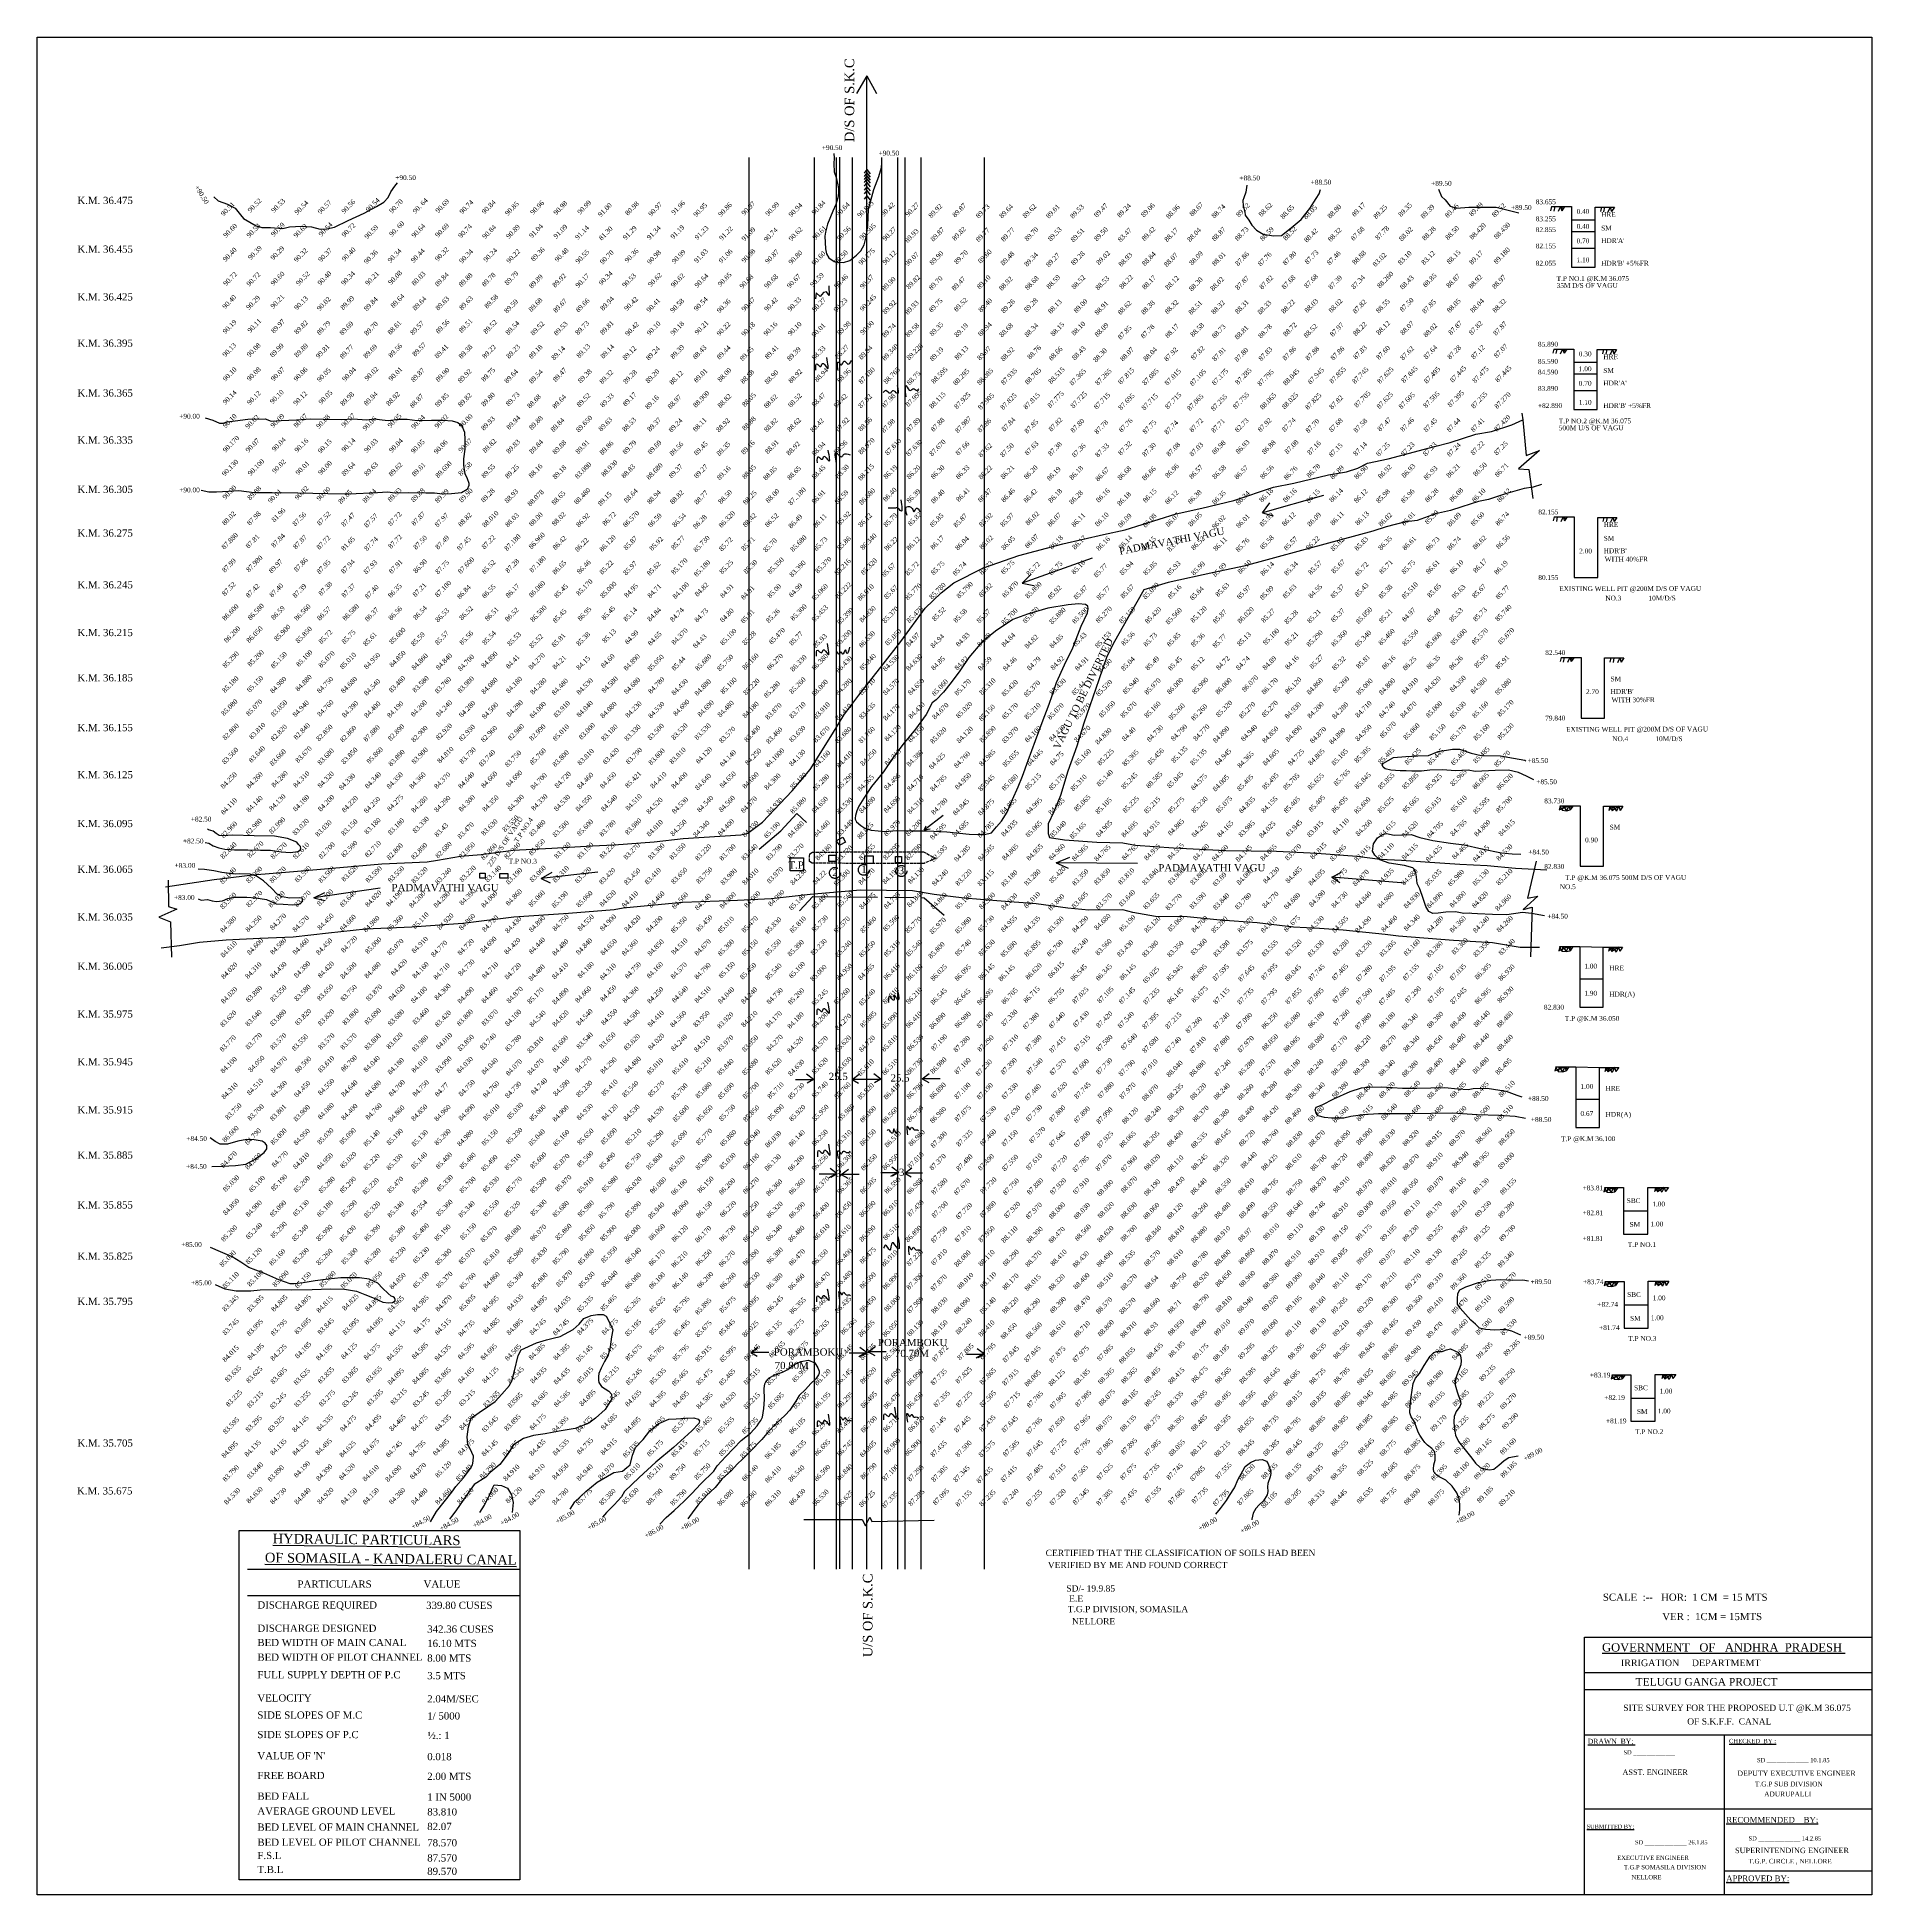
# Model space of a CAD drawing. Header units: millimetres. Extents: x 52 to 818, y -39 to 736.
import ezdxf

# ---------------------------------------------------------------- set-up
doc = ezdxf.new("R2010")
doc.units = ezdxf.units.MM
doc.header["$MEASUREMENT"] = 0
doc.linetypes.add('ACAD_ISO02W100', pattern=[15, 12, -3])
for name, color, linetype in [('CONTOUR', 31, 'Continuous'), ('CONTOUR TEXT', 31, 'Continuous'), ('DWG', 1, 'Continuous'), ('LEVELS', 5, 'Continuous'), ('NALA', 4, 'Continuous'), ('TEXT', 7, 'Continuous')]:
    doc.layers.add(name, color=color, linetype=linetype)
doc.layers.add('MISC', color=3, linetype='Continuous', lineweight=30)
doc.layers.add('TITLE', color=7, linetype='Continuous', lineweight=30)
doc.styles.get("Standard").update_dxf_attribs({"font": 'TIMES.TTF'})

msp = doc.modelspace()

# ---------------------------------------------------------------- linework, layer by layer
at = {"layer": 'CONTOUR'}
for points in [[(384.23, 687.64), (384.34, 685.78), (384.28, 683.33), (384.44, 680.03), (385.19, 677.63), (385.99, 674.55), (386.15, 672.95), (386.15, 671.09), (385.88, 669.17), (385.08, 666.35), (383.91, 663.63), (381.56, 658.16), (380.76, 654.75), (380.44, 653.16), (380.6, 650.55), (380.81, 647.78), (381.19, 645.81), (382.2, 644.06), (384.38, 642.51), (385.82, 642.25), (388.28, 642.19), (390.94, 642.99), (393.71, 645.23), (395.58, 646.98), (396.96, 649.54), (397.76, 652.84), (398.45, 657.63), (398.77, 664.39), (401.03, 672.68), (403, 678), (404.17, 681.73), (404.28, 683.8)], [(125.44, 669.52), (127.19, 667.88), (131.07, 666.43), (134.35, 664.8), (136.53, 662.07), (137.8, 660.56), (140.4, 658.99), (143.01, 657.41), (145.37, 656.81), (149.01, 656.75), (154.16, 656.39), (156.95, 657.05), (161.92, 657.29), (166.22, 656.99), (169.85, 656.08), (172.52, 656.26), (175.79, 656.93), (181.49, 659.65), (188.09, 662.68), (193.3, 665.58), (196.39, 667.28), (198.15, 669.34), (199.24, 671.64), (200.97, 674.01), (202.06, 675.35)], [(556.65, 674.39), (556.24, 671.5), (555.41, 669.17), (555, 668), (555.21, 665.73), (555.83, 663.25), (556.03, 661.88), (557.48, 659.82), (558.86, 657.69), (560.78, 655.69), (563.47, 653.9), (567.8, 653.29), (571.18, 653.35), (575.17, 656.65), (579.37, 660.02), (583.01, 664.7), (585.63, 668.82), (586.87, 670.75), (587.49, 672.67)], [(636.7, 672.73), (638.01, 669.71), (639.52, 668.27), (641.59, 665.72), (644.27, 664.83), (649.36, 665.24), (655.28, 665.17), (660.86, 665.17), (665.88, 663.94), (670.29, 662.9)], [(121.81, 577.35), (124.92, 576.33), (127.77, 575.04), (129.33, 575.04), (130.94, 575.63), (134.33, 576), (139.54, 576.7), (146.8, 576.86), (149.32, 575.95), (153.46, 576.11), (159.91, 576.49), (165.71, 576.86), (170.98, 576.76), (178.56, 576.65), (183.5, 576.81), (189.13, 576.47), (192.41, 576.9), (195.63, 576.42), (198.16, 576.15), (202.73, 576.69), (206.06, 576.69), (210.3, 576.21), (216.27, 576.31), (221.16, 576.31), (224.87, 576.1), (227.29, 575.4), (228.95, 574.01), (230.08, 571.27), (230.24, 568.05), (230.14, 564.18), (229.6, 560.21), (229.67, 557.33), (230.15, 554.11), (231.12, 551.96), (231.82, 550.08), (231.87, 549.01), (231.12, 547.35), (228.76, 546.01), (224.56, 545.58), (220.8, 545.36), (217.58, 545.84), (213.92, 545.79), (206.83, 546.01), (201.03, 545.9), (197.85, 546.22), (193.72, 546.01), (181.85, 545.45), (172.98, 545.51), (160.46, 545.78), (149.71, 545.94), (142.29, 545.99), (135.84, 546.85), (131.44, 546.58), (126.51, 546.26), (123.28, 546.26), (120.11, 547.01)], [(676.56, 426.18), (673.51, 427.68), (670.21, 429.17), (665.9, 430.25), (660.33, 430.07), (652.06, 429.65), (649.07, 430.25), (643.79, 429.95), (638.4, 430.31), (633.07, 430.25), (629.6, 429.77), (625.58, 429.77), (623.25, 429.95), (620.79, 429.89), (616.84, 430.19), (614.44, 430.79), (613.66, 431.44), (613.25, 432.4), (613.78, 433.18), (615.7, 434.2), (617.98, 435.51), (623.13, 435.87), (628.16, 436.17), (632.59, 436.35), (636.61, 438.03), (642.6, 438.92), (645.47, 438.92), (650.44, 437.37), (654.52, 436.35), (662.6, 436.23), (668.11, 435.21), (672.79, 434.38), (673.27, 434.08)], [(121.82, 400), (123.32, 399.79), (125.04, 398.61), (127.5, 397.76), (129.97, 397.27), (133.99, 397.01), (139.51, 397.01), (144.82, 396.79), (149.01, 396.74), (153.51, 396.09), (157.43, 395.83), (160.43, 396.26), (161.55, 396.9), (161.66, 397.49), (161.61, 398.29), (160.8, 399.2), (160.05, 400.17), (156.19, 401.61), (150.67, 402.68), (142.2, 402.79), (133.24, 403.06), (129.38, 402.79), (127.66, 402.95), (126.38, 403.75), (125.04, 404.72), (123.11, 405.31), (122.68, 405.57)], [(681.01, 369.37), (675.63, 370.32), (671.76, 370.73), (665.29, 369.84), (659.31, 369.98), (652.98, 370.18), (650.67, 370.32), (649.51, 370.52), (647.27, 370.39), (643.8, 371), (639.86, 370.93), (636.59, 370.52), (634.42, 370.39), (632.72, 371.2), (631.49, 373.24), (630.27, 376.63), (628.97, 380.64), (627.82, 382.95), (627.61, 385.74), (627.21, 387.37), (626.53, 388.93), (625.98, 389.47), (622.58, 390.42), (616.08, 391.35), (612.27, 392.78), (610.1, 394.68), (609.14, 396.38), (609.55, 399.44), (611.32, 402.02), (613.36, 403.31), (614.99, 403.72), (618.19, 403.04), (621.59, 403.24), (625.33, 403.31), (629, 402.15), (634.44, 400.8), (641.79, 399.71), (647.44, 399.03), (654.85, 397.33), (662.98, 395.75), (667.47, 395.34), (671.14, 395.14)], [(118.89, 376.54), (120.08, 375.99), (122.69, 376.17), (124.66, 375.67), (126.5, 375.35), (128.97, 375.72), (131.17, 376.68), (134.01, 377.14), (139.14, 377.23), (142.9, 376.86), (147.39, 376.27), (151.46, 374.39), (154.3, 374.21), (158.34, 373.93), (160.58, 374.07), (161.73, 374.66), (162.14, 375.12), (162.37, 375.81), (162.41, 376.4), (162.28, 376.82), (161.36, 376.95), (157.1, 376.77), (153.94, 377.32), (151.88, 378.42), (149.4, 380.98), (146.15, 384.04), (143.22, 385.92), (140.55, 386.81), (136.2, 386.99), (134.32, 386.76), (128.78, 387.45), (125.39, 388.14), (121.54, 388.73), (118.79, 388.82)], [(673.08, 284.83), (668.74, 285.64), (661.9, 286.1), (652.83, 286.35), (642.52, 286.95), (624.97, 286.7), (611.75, 286.7), (605.26, 286.38), (600.14, 285.57), (597.22, 284.92), (592.11, 284.92), (589.11, 285.25), (586.43, 285.89), (585.7, 287.03), (585.3, 288.41), (585.62, 289.54), (588.14, 290.43), (593.01, 292.94), (599.9, 296.1), (604.61, 297.64), (607.36, 297.8), (613.12, 298.05), (621.72, 297.4), (627.73, 297.4), (639.33, 297.72), (644.76, 297.16), (649.14, 296.83), (651.17, 297.32), (657.09, 297.48), (665.04, 296.26), (669.51, 294.56), (671.53, 293.83)], [(124.61, 264.69), (128.87, 264.9), (134.41, 265.16), (138.71, 265.68), (142.66, 267.82), (146.36, 270.61), (147.48, 272.07), (147.48, 273.45), (146.88, 274.48), (145.63, 275.29), (142.28, 275.94), (139.14, 275.98), (135.44, 275.34), (131.14, 274.13), (129.08, 274.01), (128.01, 274.05), (125.94, 275.16), (123.79, 276.75)], [(125.93, 215.52), (129.97, 213.7), (134.73, 212.82), (140.83, 212.82), (144.72, 213.3), (151.85, 213.46), (157.88, 213.3), (166.44, 213.38), (173.89, 213.62), (179.99, 213.54), (184.99, 212.67), (188.48, 211.32), (192.36, 209.82), (195.93, 208.15), (198.3, 207.84), (200.05, 208), (201.08, 208.63), (201.16, 209.18), (200.84, 209.9), (200.21, 210.29), (199.49, 210.61), (198.15, 211.8), (195.85, 213.93), (193.79, 216.07), (190.22, 217.73), (186.18, 218.21), (178.41, 218.21), (173.18, 217.73), (167.63, 217.02), (162.63, 216.23), (158.91, 215.83), (157.24, 215.75), (152.49, 217.5), (146.3, 220.19), (142.97, 221.53), (139.96, 222.64), (136.63, 224.78), (132.99, 227), (128.23, 229.13), (123.95, 230.95)], [(671.16, 194.35), (667.3, 196.01), (664.71, 196.74), (660.19, 196.47), (656.33, 196.67), (653.81, 197.27), (652.14, 198.99), (650.22, 200.65), (647.96, 203.11), (645.76, 205.63), (644.7, 207.29), (644.7, 209.48), (644.83, 211.67), (645.63, 213.33), (648.22, 214.53), (653.47, 216.26), (658.59, 217.32), (662.78, 217.52), (667.83, 217.25), (672.02, 217.38), (674.28, 217.05)], [(215.89, 116.39), (218.42, 120.77), (221.54, 124.81), (224.75, 128.77), (226.44, 131.13), (229.56, 134.75), (232.59, 138.63), (233.35, 140.14), (233.69, 141.74), (233.77, 143.76), (232.42, 146.88), (231.5, 148.71), (231.17, 151.91), (231.67, 156.12), (232.85, 159.66), (236.14, 162.1), (239.68, 164.38), (242.8, 166.65), (245.59, 169.68), (248.88, 173.39), (249.97, 175.66), (250.9, 179.45), (252.44, 185.9), (253.71, 188.17), (260.12, 191.12), (264.33, 192.38), (267.03, 193.06), (269.98, 193.73), (275.46, 196.76), (277.99, 198.95), (279.93, 201.23), (282.91, 202.51), (285.53, 203.01), (287.89, 202.93), (289.24, 202.25), (291.18, 198.55), (291.94, 196.61), (291.43, 193.58), (290.84, 189.45), (290.08, 186), (288.56, 183.39), (287.13, 180.61), (286.2, 178.34), (286.03, 177.07), (286.03, 175.56), (286.12, 174.55), (287.21, 172.94), (290.25, 170.92), (291.43, 169.68), (291.6, 167.74), (288.73, 163.36), (284.77, 159.74), (281.99, 157.63), (276.25, 155.44), (269.59, 154.26), (263.69, 153.17), (258.88, 152.41), (254.63, 151.2), (250.49, 148.58), (247.88, 144.37), (244.84, 140.33), (240.8, 137.05), (238.94, 135.02), (234.05, 131.99), (229.83, 125.93), (226.38, 120.96), (224.6, 118.6), (223.74, 117.53)], [(645.37, 119.19), (645.7, 121.45), (645.7, 123.58), (645.42, 126.03), (644.33, 128.53), (642.49, 131.27), (639.75, 133.77), (637.05, 135.24), (635.92, 136.04), (634.83, 137.31), (634.63, 138.53), (634.82, 140.23), (635.3, 142.11), (635.39, 143.91), (635.15, 145.7), (633.97, 147.07), (632.13, 148.44), (631.09, 149.57), (630.05, 150.94), (628.92, 152.55), (628.3, 153.87), (627.45, 156.17), (626.6, 158.43), (625.27, 160.18), (624.71, 161.92), (624.94, 164.8), (625.27, 168.53), (626.17, 174.22), (627.16, 176.35), (628.87, 178.38), (630.8, 181.68), (633.22, 185.53), (634.78, 187.04), (636.1, 187.46), (638.23, 187.51), (640.02, 188.27), (641.68, 188.6), (643.52, 187.75), (644.84, 187.18), (645.88, 185.67), (646.26, 183.74), (646.12, 181.89), (644.42, 177.6), (643.76, 175.43), (643.66, 173.54), (644.47, 170.62), (645.89, 166.71), (646.03, 165.67), (645.65, 164.54), (644.05, 162.41), (643.24, 160.34), (643.1, 158.31), (643.29, 155.99), (643.86, 152.6), (645.14, 149.96), (647.26, 147.17), (648.92, 145.14), (650.62, 143.02), (652.13, 140.94), (654.07, 139.15), (656.43, 138.35), (657.99, 138.16), (659.83, 138.39), (661.91, 140.09), (664.09, 142.03), (666.17, 143.3), (670, 144.01)], [(311.62, 115.4), (314.32, 118.23), (317.55, 121.19), (321.73, 125.02), (325, 128.29), (328.79, 132.25), (334.12, 137.62), (335.6, 139.84), (339.21, 143.63), (345.55, 150.36), (349.42, 153.41), (352.26, 156.5), (352.91, 157.54), (353.74, 158.76), (354.52, 160.07), (355.06, 163.71), (355.27, 167.5), (355.14, 172.03), (355.45, 174.03), (356.14, 175.46), (357.28, 176.55), (359.33, 177.62), (362.82, 178.88), (365.08, 180.06), (367.35, 181.8), (370.44, 183.32), (373.62, 183.89), (376.33, 182.8), (377.55, 180.71), (378.07, 179.36), (378.07, 178.53), (377.85, 177.75), (376.72, 176.1), (374.67, 174.09), (372.4, 171.61), (369.83, 169.18), (368.44, 166.78), (365.91, 163.09), (363.99, 160.96), (360.16, 157.48), (356.98, 154.08), (354.15, 150.73), (349.56, 146.07), (346.33, 142.68), (343.85, 140.5), (341.49, 137.85), (337.48, 134.28), (334.65, 130.75), (330.93, 127.2), (327.67, 123.5), (325.75, 121.1), (323.31, 117.71)], [(274.19, 121.69), (276.13, 124.81), (280.68, 129.1), (285.41, 132.98), (289.79, 135.5), (292.4, 136.94), (295.95, 137.52), (297.8, 139.04), (299.24, 140.14), (300.25, 144.26), (301.48, 147.41), (304.68, 150.78), (307.47, 154.4), (311.18, 157.52), (315.39, 159.29), (318.43, 159.46), (322.31, 159.63), (325.85, 159.79), (327.62, 159.2), (328.13, 158.61), (327.96, 157.44), (324.92, 154.4), (317.25, 147.5), (310, 141.26), (303, 134.95), (296.84, 129.05), (295.66, 126.78), (292.54, 123.49), (289.33, 120.24), (287.64, 118.3)], [(543.8, 119.66), (545.72, 121.94), (548.19, 125.36), (549.45, 127.41), (551.5, 130.65), (553.12, 134.26), (554.99, 137.68), (556.07, 139.49), (558.24, 141.17), (560.34, 142.19), (563.11, 142.43), (564.85, 141.77), (565.64, 140.69), (566.36, 138.52), (566.72, 136.6), (566.42, 135.16), (565.52, 132.45), (565.4, 131.01), (565.52, 129.09), (565.15, 127.65), (563.65, 125.24), (561.91, 123.56), (560.46, 121.94), (559.38, 120.08), (558.78, 117.49), (558.78, 117.19)], [(236.49, 120.26), (238.35, 123.38), (240.63, 127.76), (241.81, 130.79), (242.48, 131.8), (245.52, 131.63), (247.96, 130.45), (249.73, 127.67), (250.32, 124.55), (249.9, 120.26)]]:
    msp.add_lwpolyline(points, dxfattribs=at)
at = {"layer": 'DWG'}
for points in [[(683.94, 665.46), (683.56, 663.71)], [(683.94, 665.46), (692.31, 665.46), (692.31, 640.15), (702.13, 640.15), (702.13, 665.23), (710.17, 665.23)], [(685.28, 665.46), (684.87, 663.55)], [(687.65, 665.46), (686.67, 663.39)], [(687.65, 665.46), (688.23, 663.71)], [(687.65, 665.46), (688.84, 664.64)], [(689.38, 665.46), (688.23, 663.71)], [(692.31, 659.95), (702.13, 659.95)], [(704.74, 665.23), (704.35, 663.49)], [(706.07, 665.23), (705.66, 663.33)], [(708.45, 665.23), (707.46, 663.16)], [(708.45, 665.23), (709.02, 663.49)], [(710.17, 665.23), (709.02, 663.49)], [(692.31, 655.12), (702.13, 655.12)], [(692.31, 648.16), (702.13, 648.16)], [(684.86, 606), (684.47, 604.26)], [(684.86, 606), (693.23, 606), (693.23, 580.7), (703.05, 580.7), (703.05, 605.78), (711.08, 605.78)], [(686.19, 606), (685.78, 604.1)], [(688.57, 606), (687.58, 603.93)], [(688.57, 606), (689.14, 604.26)], [(688.57, 606), (689.75, 605.19)], [(690.29, 606), (689.14, 604.26)], [(705.65, 605.78), (705.26, 604.04)], [(706.98, 605.78), (706.57, 603.87)], [(709.36, 605.78), (708.38, 603.71)], [(709.36, 605.78), (709.93, 604.04)], [(711.08, 605.78), (709.93, 604.04)], [(693.23, 600.49), (703.05, 600.49)], [(693.23, 595.66), (703.05, 595.66)], [(693.23, 588.7), (703.05, 588.7)], [(685.02, 535.98), (684.63, 534.23)], [(685.02, 535.98), (693.39, 535.98), (693.39, 510.67), (703.21, 510.67), (703.21, 535.75), (711.24, 535.75)], [(686.35, 535.98), (685.94, 534.07)], [(688.73, 535.98), (687.75, 533.91)], [(688.73, 535.98), (689.3, 534.23)], [(688.73, 535.98), (689.91, 535.16)], [(690.45, 535.98), (689.3, 534.23)], [(705.81, 535.75), (705.42, 534.01)], [(707.14, 535.75), (706.73, 533.85)], [(709.52, 535.75), (708.54, 533.68)], [(709.52, 535.75), (710.09, 534.01)], [(711.24, 535.75), (710.09, 534.01)], [(687.89, 477.26), (687.5, 475.52)], [(687.89, 477.26), (696.26, 477.26), (696.26, 451.95), (706.08, 451.95), (706.08, 477.03), (714.11, 477.03)], [(689.22, 477.26), (688.81, 475.35)], [(691.6, 477.26), (690.61, 475.19)], [(691.6, 477.26), (692.17, 475.52)], [(691.6, 477.26), (692.78, 476.44)], [(693.32, 477.26), (692.17, 475.52)], [(708.68, 477.03), (708.29, 475.29)], [(710.01, 477.03), (709.6, 475.13)], [(712.39, 477.03), (711.41, 474.97)], [(712.39, 477.03), (712.96, 475.29)], [(714.11, 477.03), (712.96, 475.29)], [(687.49, 415.36), (687.11, 413.62)], [(687.11, 413.62), (691.2, 415.36)], [(687.49, 415.36), (695.86, 415.36), (695.86, 390.06), (705.68, 390.06), (705.68, 415.14), (713.72, 415.14)], [(688.42, 413.46), (687.49, 415.36)], [(688.83, 415.36), (688.42, 413.46)], [(688.42, 413.46), (690.22, 413.29)], [(688.83, 415.36), (690.22, 413.29)], [(691.2, 415.36), (690.22, 413.29)], [(690.22, 413.29), (691.78, 413.62)], [(691.2, 415.36), (691.78, 413.62)], [(691.2, 415.36), (692.39, 414.55)], [(692.93, 415.36), (691.78, 413.62)], [(708.28, 415.14), (707.9, 413.4)], [(707.9, 413.4), (709.62, 415.14)], [(708.28, 415.14), (709.21, 413.24)], [(709.62, 415.14), (709.21, 413.24)], [(712, 415.14), (709.21, 413.24)], [(709.62, 415.14), (711.01, 413.07)], [(712, 415.14), (711.01, 413.07)], [(712, 415.14), (712.57, 413.4)], [(713.72, 415.14), (712.57, 413.4)], [(687.36, 356.58), (686.97, 354.84)], [(686.97, 354.84), (691.07, 356.58)], [(687.36, 356.58), (695.73, 356.58), (695.73, 331.28), (705.55, 331.28), (705.55, 356.36), (713.59, 356.36)], [(688.28, 354.67), (687.36, 356.58)], [(688.69, 356.58), (688.28, 354.67)], [(688.28, 354.67), (690.09, 354.51)], [(688.69, 356.58), (690.09, 354.51)], [(691.07, 356.58), (690.09, 354.51)], [(690.09, 354.51), (691.65, 354.84)], [(691.07, 356.58), (691.65, 354.84)], [(691.07, 356.58), (692.26, 355.76)], [(692.79, 356.58), (691.65, 354.84)], [(695.73, 356.58), (705.55, 356.36)], [(708.15, 356.36), (707.77, 354.62)], [(707.77, 354.62), (709.49, 356.36)], [(708.15, 356.36), (709.08, 354.45)], [(709.49, 356.36), (709.08, 354.45)], [(711.86, 356.36), (709.08, 354.45)], [(709.49, 356.36), (710.88, 354.29)], [(711.86, 356.36), (710.88, 354.29)], [(711.86, 356.36), (712.44, 354.62)], [(713.59, 356.36), (712.44, 354.62)], [(695.73, 343.12), (705.55, 343.12)], [(685.76, 306.36), (685.37, 304.62)], [(685.37, 304.62), (689.47, 306.36)], [(685.76, 306.36), (694.13, 306.36), (694.13, 281.05), (703.95, 281.05), (703.95, 306.13), (711.99, 306.13)], [(686.69, 304.45), (685.76, 306.36)], [(687.1, 306.36), (686.69, 304.45)], [(686.69, 304.45), (688.49, 304.29)], [(687.1, 306.36), (688.49, 304.29)], [(689.47, 306.36), (688.49, 304.29)], [(688.49, 304.29), (690.05, 304.62)], [(689.47, 306.36), (690.05, 304.62)], [(689.47, 306.36), (690.66, 305.54)], [(691.19, 306.36), (690.05, 304.62)], [(694.13, 306.36), (703.95, 306.13)], [(706.55, 306.13), (706.17, 304.39)], [(706.17, 304.39), (707.89, 306.13)], [(706.55, 306.13), (707.48, 304.23)], [(707.89, 306.13), (707.48, 304.23)], [(710.26, 306.13), (707.48, 304.23)], [(707.89, 306.13), (709.28, 304.06)], [(710.26, 306.13), (709.28, 304.06)], [(710.26, 306.13), (710.84, 304.39)], [(711.99, 306.13), (710.84, 304.39)], [(694.13, 292.9), (703.95, 292.9)], [(706.14, 255.93), (705.75, 254.19)], [(705.75, 254.19), (709.85, 255.93)], [(706.14, 255.93), (714.02, 255.93), (714.02, 236.48), (724.09, 236.48), (724.09, 256.04), (732.73, 256.04)], [(707.06, 254.03), (706.14, 255.93)], [(707.47, 255.93), (707.06, 254.03)], [(707.47, 255.93), (708.87, 253.87)], [(709.85, 255.93), (708.87, 253.87)], [(709.85, 255.93), (710.43, 254.19)], [(709.85, 255.93), (711.04, 255.12)], [(711.57, 255.93), (710.43, 254.19)], [(727.3, 256.04), (726.91, 254.3)], [(726.91, 254.3), (728.63, 256.04)], [(727.3, 256.04), (728.22, 254.14)], [(728.63, 256.04), (728.22, 254.14)], [(731.01, 256.04), (728.22, 254.14)], [(728.63, 256.04), (730.03, 253.98)], [(731.01, 256.04), (730.03, 253.98)], [(731.01, 256.04), (731.58, 254.3)], [(732.73, 256.04), (731.58, 254.3)], [(707.06, 254.03), (708.87, 253.87)], [(708.87, 253.87), (710.43, 254.19)], [(714.02, 246.21), (724.09, 246.21)], [(706.32, 216.75), (705.93, 215.01)], [(705.93, 215.01), (710.03, 216.75)], [(706.32, 216.75), (714.2, 216.75), (714.2, 197.3), (724.26, 197.3), (724.26, 216.86), (732.91, 216.86)], [(707.24, 214.85), (706.32, 216.75)], [(707.65, 216.75), (707.24, 214.85)], [(707.24, 214.85), (709.05, 214.69)], [(707.65, 216.75), (709.05, 214.69)], [(710.03, 216.75), (709.05, 214.69)], [(709.05, 214.69), (710.6, 215.01)], [(710.03, 216.75), (710.6, 215.01)], [(710.03, 216.75), (711.21, 215.94)], [(711.75, 216.75), (710.6, 215.01)], [(727.48, 216.86), (727.09, 215.12)], [(727.09, 215.12), (728.81, 216.86)], [(727.48, 216.86), (728.4, 214.96)], [(728.81, 216.86), (728.4, 214.96)], [(731.19, 216.86), (728.4, 214.96)], [(728.81, 216.86), (730.2, 214.79)], [(731.19, 216.86), (730.2, 214.79)], [(731.19, 216.86), (731.76, 215.12)], [(732.91, 216.86), (731.76, 215.12)], [(714.2, 207.03), (724.26, 207.03)], [(709.19, 177.83), (708.8, 176.08)], [(708.8, 176.08), (712.9, 177.83)], [(709.19, 177.83), (717.07, 177.83), (717.07, 158.37), (727.14, 158.37), (727.14, 177.94), (735.78, 177.94)], [(710.12, 175.92), (709.19, 177.83)], [(710.53, 177.83), (710.12, 175.92)], [(710.12, 175.92), (711.92, 175.76)], [(710.53, 177.83), (711.92, 175.76)], [(712.9, 177.83), (711.92, 175.76)], [(711.92, 175.76), (713.48, 176.08)], [(712.9, 177.83), (713.48, 176.08)], [(712.9, 177.83), (714.09, 177.01)], [(714.62, 177.83), (713.48, 176.08)], [(730.35, 177.94), (729.96, 176.19)], [(729.96, 176.19), (731.68, 177.94)], [(730.35, 177.94), (731.27, 176.03)], [(731.68, 177.94), (731.27, 176.03)], [(734.06, 177.94), (731.27, 176.03)], [(731.68, 177.94), (733.08, 175.87)], [(734.06, 177.94), (733.08, 175.87)], [(734.06, 177.94), (734.64, 176.19)], [(735.78, 177.94), (734.64, 176.19)], [(717.07, 168.1), (727.14, 168.1)]]:
    msp.add_lwpolyline(points, dxfattribs=at)
at = {"layer": 'DWG', "linetype": 'ACAD_ISO02W100', "ltscale": 0.105}
msp.add_lwpolyline([(375.29, 396.01), (421.7, 396.12), (426.71, 393.45), (421.92, 391.23), (375.18, 391.34), (374.07, 392.12), (374.07, 394.23), (374.29, 395.23)], close=True, dxfattribs=at)
at = {"layer": 'DWG', "linetype": 'ACAD_ISO02W100'}
for points in [[(385.19, 400.66), (388.07, 402.18), (389.11, 400.18), (386.71, 398.9)], [(382.23, 394.67), (385.03, 394.67), (385.03, 392.11), (382.23, 392.11)], [(397.27, 394.51), (400.63, 394.51), (400.63, 391.23), (397.27, 391.23)], [(410.07, 394.19), (412.47, 394.19), (412.47, 391.55), (410.07, 391.55)]]:
    msp.add_lwpolyline(points, close=True, dxfattribs=at)
at = {"layer": 'DWG'}
for points in [[(366.06, 393.57), (371.62, 393.57), (371.62, 388.12), (366.06, 388.12)], [(236.46, 387.27), (238.72, 387.27), (238.72, 385.13), (236.46, 385.13)], [(244.79, 387.03), (248.12, 387.03), (248.12, 385.13), (244.79, 385.13)]]:
    msp.add_lwpolyline(points, close=True, dxfattribs=at)
at = {"layer": 'DWG', "linetype": 'ACAD_ISO02W100'}
for centre in [(384.71, 387.32), (396.79, 388.6), (412.47, 388.12)]:
    msp.add_circle(centre, 2.29, dxfattribs=at)
at = {"layer": 'MISC'}
for points in [[(398.06, 686.02), (398.06, 720.02), (393.76, 712.74)], [(398.06, 720.02), (402.14, 712.74)], [(348.89, 96.67), (348.89, 686.02)], [(376.18, 96.67), (376.18, 686.02)], [(385.36, 96.67), (385.36, 686.02)], [(386.76, 96.78), (386.76, 686.13)], [(392.12, 96.67), (392.12, 686.02)], [(398.06, 96.67), (398.06, 686.02)], [(404.28, 96.67), (404.28, 686.02)], [(411.03, 96.67), (411.03, 686.02)], [(414, 96.67), (414, 686.02)], [(420.76, 96.67), (420.76, 686.02)], [(447.24, 96.67), (447.24, 686.02)], [(398.06, 680.94), (396.96, 679.49)], [(398.06, 679.53), (396.96, 678.08)], [(398.06, 678.27), (396.96, 676.82)], [(398.06, 677.02), (396.96, 675.57)], [(398.06, 675.48), (396.96, 674.03)], [(398.06, 680.94), (399.47, 679.17)], [(398.06, 679.53), (399.47, 677.76)], [(398.06, 678.27), (399.47, 676.5)], [(398.06, 677.02), (399.47, 675.25)], [(398.06, 675.48), (399.47, 673.71)], [(398.06, 673.79), (396.96, 672.34)], [(398.06, 672.2), (396.96, 670.75)], [(398.06, 669.99), (396.96, 668.54)], [(398.06, 673.79), (399.47, 672.02)], [(398.06, 672.2), (399.47, 670.43)], [(398.06, 669.99), (399.47, 668.22)], [(382.12, 632.37), (382.34, 628.39), (381.19, 629.86), (379.89, 629.57), (378.61, 627.96), (376.92, 629.48), (376.67, 627)], [(421.96, 405.36), (429.96, 411.48)], [(421.96, 405.36), (422.77, 406.97)], [(421.96, 405.36), (424.55, 405.74)], [(371.73, 117.32), (396.1, 117.32), (397.45, 114.75), (399.34, 118.4), (400.16, 116.51), (426.14, 117.05)]]:
    msp.add_lwpolyline(points, dxfattribs=at)
at = {"layer": 'MISC', "linetype": 'ACAD_ISO02W100'}
for points in [[(353.13, 397.23), (362.17, 404.92), (368.83, 412.17), (372.83, 408.32)], [(369.87, 371.49), (375.49, 377.41), (421.99, 376.97), (430.28, 369.72)], [(368.3, 301.13), (375.78, 301.13), (372.81, 303.32)], [(399.37, 301.13), (391.89, 301.13), (394.86, 303.32)], [(396.41, 301.26), (403.89, 301.26), (400.92, 303.45)], [(428.64, 301.39), (421.16, 301.39), (424.13, 303.58)], [(375.78, 301.13), (373.07, 299.58)], [(391.89, 301.13), (394.6, 299.58)], [(403.89, 301.26), (401.18, 299.71)], [(421.16, 301.39), (423.87, 299.84)], [(378.2, 261.71), (385.68, 261.71), (382.71, 263.9)], [(403.9, 262.28), (411.38, 262.28), (408.42, 264.47)], [(421.32, 261.99), (413.84, 261.99), (416.81, 264.18)], [(384.95, 261.57), (382.24, 260.02)], [(385.68, 261.71), (382.97, 260.17)], [(394.86, 261.42), (387.38, 261.42), (390.35, 263.61)], [(387.38, 261.42), (390.09, 259.88)], [(410.65, 262.14), (407.95, 260.59)], [(411.38, 262.28), (408.68, 260.74)], [(413.84, 261.99), (416.55, 260.45)], [(357.08, 187.14), (349.6, 187.14), (352.57, 189.33)], [(349.6, 187.14), (352.31, 185.6)], [(390.63, 186.95), (398.11, 186.95), (395.15, 189.14)], [(397.39, 186.81), (394.68, 185.26)], [(398.11, 186.95), (395.41, 185.41)], [(406.09, 187.38), (398.61, 187.38), (401.58, 189.57)], [(398.61, 187.38), (401.32, 185.84)], [(439.65, 186.47), (447.12, 186.47), (444.16, 188.66)], [(446.4, 186.33), (443.69, 184.78)], [(447.12, 186.47), (444.42, 184.93)]]:
    msp.add_lwpolyline(points, dxfattribs=at)
at = {"layer": 'MISC'}
for points in [[(376.77, 597.24), (377.22, 599.77), (378.84, 598.67), (379.48, 599.93), (381.5, 598.03), (381.28, 602.5)], [(386.01, 597.09), (386.15, 600.58), (387.51, 599.35), (388.49, 601.01), (390.15, 599.74), (391.66, 601.32)], [(410.74, 590.77), (410.79, 587.49), (408.72, 588.57), (407.83, 587.54), (405.94, 588.65), (404.81, 587.88)], [(414.46, 586.03), (414.49, 590.58), (416.22, 588.67), (417.55, 589.56), (418.83, 588.75), (419.73, 589.42)], [(377.39, 558.54), (377.84, 561.07), (379.46, 559.97), (380.1, 561.22), (382.12, 559.33), (381.9, 563.8)], [(385.36, 558.29), (385.36, 562.7), (387.6, 561.07), (388.34, 561.96), (391.06, 561.78)], [(412.26, 542.99), (412.26, 538.42), (411.03, 539.59), (409.64, 539.59), (406.95, 539.63)], [(414.85, 536.58), (414.67, 540.12), (417.01, 539.41), (417.72, 538.1), (418.75, 539.59), (420.23, 538.1)], [(377.08, 477.78), (377.52, 480.31), (379.15, 479.21), (379.79, 480.47), (381.8, 478.57), (381.59, 483.05)], [(390.87, 481.52), (389.75, 478.96), (389.11, 480.43), (387.9, 478.58), (387.2, 479.67), (386.52, 478.63), (385.67, 479.58)], [(411.03, 337.64), (411.03, 334.28), (409.42, 336.31), (409.38, 333.98), (407.51, 335.83), (407.02, 333.26)], [(377.27, 328.02), (377.72, 330.55), (379.34, 329.45), (379.98, 330.71), (381.99, 328.81), (381.78, 333.29)], [(410.69, 280.41), (410.36, 278.45), (409.27, 280.46), (408.77, 278.51), (406.95, 280.04), (406.53, 279.67)], [(415.18, 277.94), (415.13, 281.38), (416.11, 280.17), (416.71, 281.14), (417.82, 280.03), (418.66, 280.08), (419.68, 279.84)], [(377.63, 268.85), (378.07, 271.39), (379.7, 270.28), (380.34, 271.54), (382.35, 269.65), (382.14, 274.12)], [(386.15, 268.03), (386.15, 271.32), (387.42, 270.07), (388.33, 271.15), (389.47, 270.64), (391.15, 271.11)], [(411.03, 235.55), (411.03, 230.52), (408.58, 232.95), (407.68, 229.87), (405.82, 231.86), (405.05, 230.6)], [(415.85, 227.81), (415.81, 231.25), (416.78, 230.04), (417.39, 231.01), (418.5, 229.9), (419.34, 229.95), (420.36, 229.71)], [(377.14, 208.24), (377.58, 210.78), (379.21, 209.67), (379.85, 210.93), (381.86, 209.03), (381.65, 213.51)], [(386.76, 209.04), (386.72, 212.47), (387.69, 211.26), (388.29, 212.24), (389.41, 211.12), (390.25, 211.17), (391.27, 210.94)], [(405.19, 158.98), (405.64, 161.52), (407.26, 160.41), (407.9, 161.67), (409.91, 159.78), (409.7, 164.25)], [(377.48, 156.08), (377.93, 158.62), (379.55, 157.51), (380.19, 158.77), (382.21, 156.88), (381.99, 161.35)], [(387.27, 156.7), (387.22, 160.13), (388.2, 158.92), (388.8, 159.9), (389.91, 158.78), (390.75, 158.83), (391.77, 158.6)], [(415.11, 158.05), (415.06, 161.48), (416.04, 160.28), (416.64, 161.25), (417.76, 160.14), (418.59, 160.18), (419.61, 159.95)]]:
    msp.add_spline(points, degree=3, dxfattribs=at)
at = {"layer": 'NALA'}
for points in [[(105.2, 381.45), (125.59, 384.52), (141.71, 386.51), (158.63, 387.84), (174.75, 389.31), (195.54, 391.04), (214.46, 391.97), (218.81, 392.67), (228.4, 394.26), (237.07, 395.06), (250.39, 396.79), (266.51, 397.59), (283.3, 398.65), (292.49, 399.05), (309.28, 400.25), (321.4, 401.72), (345.36, 403.22), (348.42, 403.89), (354.42, 408.55), (366.81, 421.59), (374.4, 430.51), (383.76, 445.37), (388.43, 453.22), (394.69, 461.47), (404.82, 474.51), (412.28, 483.96), (422.44, 497.77), (429.1, 504.3), (434.3, 508.42), (446.82, 514.68), (461.48, 519.87), (479.87, 524.66), (496.92, 528.65), (505.85, 530.51), (527.14, 537.23), (537.93, 539.63), (551.26, 542.82), (567.78, 548.28), (576.31, 550.01), (590.83, 553.47), (598.29, 554.8), (603.09, 556.26), (607.08, 558.39), (615.74, 560.12), (635.01, 565.37), (641.67, 566.96), (652.33, 570.42), (658.86, 571.62), (667.39, 574.42), (671.92, 576.41)], [(671.52, 579.19), (671.92, 576.41), (673.37, 561.61), (678.93, 563.61), (670.13, 556.06), (674.45, 555.75), (676.15, 543.57)], [(679.78, 549.39), (676.31, 548.33), (672.45, 547.8), (664.72, 545.54), (657.66, 543.14), (653.4, 542.34), (646.47, 540.08), (641.8, 538.61), (635.54, 537.28), (627.81, 534.49), (625.55, 534.09), (623.02, 533.82), (614.89, 531.83), (609.3, 529.96), (582.61, 522.69), (565.15, 518.03), (555.43, 515.37), (542.9, 512.71), (523.9, 508.54), (513.65, 505.48), (510.71, 500.29), (506.85, 493.5), (501.52, 483.92), (498.19, 477.67), (494.86, 467.95), (488.58, 449.85), (485.78, 440.27), (481.92, 429.76), (478.86, 419.64), (476.19, 412.76), (473.79, 407.83), (473.79, 403.71), (474.32, 402.11), (480.58, 401.18), (494.04, 400.11), (504.97, 399.85), (510.16, 398.91), (526.02, 397.85), (547.87, 396.65), (569.05, 396.39), (585.95, 395.59), (602.6, 394.25), (612.33, 393.06), (621.26, 392.66), (633.11, 391.73), (645.64, 390.93), (657.1, 390.4), (668.82, 389.33), (682.01, 388.53)], [(588.72, 544.91), (563.24, 537.66), (566.33, 541.82)], [(563.24, 537.66), (567.72, 536.42)], [(492.12, 518.77), (462.95, 508.29), (466.65, 511.99)], [(462.95, 508.29), (467.73, 507.36)], [(511.12, 391.22), (477.08, 391.46), (482.85, 393.93)], [(477.08, 391.46), (482.15, 389.34)], [(677.46, 392.15), (673.93, 376.73), (678.17, 377.56), (672.05, 372.03), (675.81, 372.97), (675.11, 352.26)], [(106.36, 384.35), (106.5, 373.3), (109.96, 372.24), (102.37, 368.78), (107.3, 366.91), (107.7, 352.14)], [(678.85, 356.13), (670.85, 356.13), (659.26, 358.13), (643.01, 359.06), (620.09, 360.92), (614.49, 361.59), (596.91, 363.45), (587.05, 364.12), (576.15, 364.67), (560.97, 366.53), (545.64, 367.6), (531.79, 368.93), (518.6, 369.06), (509.14, 370.79), (504.87, 371.85), (490.75, 371.72), (482, 372.53), (468.81, 374.39), (452.29, 375.72), (438.7, 376.79), (426.17, 378.25), (417.11, 379.85), (395.4, 380.11), (374.42, 378.27), (358.16, 376.54), (344.04, 375.74), (321.12, 374.94), (296.23, 372.53), (292.5, 371.87), (273.45, 370.4), (250.67, 368.8), (229.35, 366.14), (208.09, 364.66), (188.77, 363.87), (173.31, 362.14), (158.52, 360.54), (144.53, 359.87), (130.54, 359.21), (119.42, 358.26), (111.03, 356.93), (103.43, 355.87)], [(194.87, 380.96), (167.19, 376.92), (171.77, 379.15)], [(285.7, 387.61), (262.08, 384.99), (266.71, 387.61)], [(262.08, 384.99), (265.78, 383.14)], [(622.81, 383.09), (592.18, 385.56), (596.19, 387.68)], [(592.18, 385.56), (595.48, 383.32)], [(167.19, 376.92), (171.66, 375.75)]]:
    msp.add_lwpolyline(points, dxfattribs=at)
at = {"layer": 'NALA', "linetype": 'ACAD_ISO02W100'}
msp.add_lwpolyline([(393.69, 408.68), (395.48, 407.1), (397.21, 405.93), (399.83, 405.1), (405.75, 404.55), (410.37, 405.03), (417.26, 404.89), (423.26, 404.82), (431.46, 404.48), (440.76, 403.52), (445.52, 403.31), (447.24, 403.31), (450.13, 404.07), (452.2, 406.54), (454.27, 408.95), (456.68, 412.67), (458.89, 417.97), (461.16, 423.27), (463, 427.73), (465.34, 434.2), (468.45, 442.6), (471.27, 450.17), (474.11, 457.74), (475.48, 461.39), (477.21, 466.82), (480.52, 474.19), (484.1, 481.28), (487.53, 490.28), (490.15, 495.92), (490.42, 497.57), (490.36, 498.68), (489.39, 499.3), (486.36, 499.64), (482.09, 499.16), (473.61, 497.85), (465.06, 495.37), (459, 493.1), (451.76, 488.21), (446.04, 483.6), (440.63, 477.29), (436.84, 471.64), (433.19, 466.83), (430.09, 462.83), (427.05, 459.53), (425.33, 458.36), (422.78, 453.4), (418.36, 447.36), (413.06, 440.89), (408.78, 435.04), (404.99, 429.53), (399.95, 423.35), (396.84, 418.46), (394.64, 415.23), (393.88, 413.16), (393.26, 411.24), (393.19, 410.2), (393.12, 409.79)], close=True, dxfattribs=at)
at = {"layer": 'TITLE', "lineweight": 30}
for p, q in [((697.68, 68.23), (817.68, 68.23)), ((817.68, 68.23), (817.68, -39.31)), ((697.68, 53.46), (817.68, 53.46)), ((697.68, 46.43), (817.68, 46.43)), ((697.68, 27.52), (817.68, 27.52)), ((697.68, -3.34), (756.05, -3.34)), ((817.68, -39.31), (697.68, -39.31))]:
    msp.add_line(p, q, dxfattribs=at)
at = {"layer": 'TITLE'}
for points in [[(51.61, 736.21), (817.68, 736.21), (817.68, -39.31), (51.61, -39.31)], [(135.99, 112.86), (253.17, 112.86), (253.17, -32.98), (135.99, -32.98)]]:
    msp.add_lwpolyline(points, close=True, dxfattribs=at)
for points in [[(139.37, 96.6), (253.17, 96.6)], [(139.37, 85.66), (253.17, 85.66)], [(697.68, -39.31), (697.68, 68.23)], [(756.05, -29.24), (817.68, -29.24)]]:
    msp.add_lwpolyline(points, dxfattribs=at)
at = {"layer": 'TITLE', "lineweight": 30}
for points in [[(756.05, 27.52), (756.05, -39.31)], [(756.05, -3.34), (817.68, -3.34)]]:
    msp.add_lwpolyline(points, dxfattribs=at)

# ---------------------------------------------------------------- texts
at = {"layer": 'CONTOUR TEXT'}
for s, rotation, p in [('+90.50', 0.12412, (379.25, 689.09)), ('+90.50', 0.12412, (402.93, 686.78)), ('+90.50', 0.12412, (201.16, 676.54)), ('+88.50', 0.12412, (553.63, 676.4)), ('+88.50', 0.12412, (583.39, 674.65)), ('+89.50', 0.12412, (633.66, 674.19)), ('+90.50', 301.53074, (117.26, 673.61)), ('+89.50', 0.12412, (667.02, 664.09)), ('+90.00', 0.12412, (110.94, 576.96)), ('+90.00', 0.12412, (110.94, 546.19)), ('+85.50', 0.12412, (673.92, 433.22)), ('+85.50', 0.12412, (677.58, 424.34)), ('+82.50', 0.12412, (115.79, 408.75)), ('+82.50', 0.12412, (112.49, 399.62)), ('+84.50', 0.12412, (674.23, 394.99)), ('+83.00', 0.12412, (109.01, 389.45)), ('+83.00', 0.12412, (108.75, 376.06)), ('+84.50', 0.12412, (682.16, 368.22)), ('+88.50', 0.12412, (674.09, 292.13)), ('+88.50', 0.12412, (675.31, 283.39)), ('+84.50', 0.12412, (113.9, 275.4)), ('+84.50', 0.12412, (113.81, 263.75)), ('+85.00', 0.12412, (111.77, 231.2)), ('+85.00', 0.12412, (115.86, 215.19)), ('+89.50', 0.12412, (675.19, 215.65)), ('+89.50', 0.12412, (672.23, 192.47)), ('+89.00', 29.15131, (672.9, 141.66)), ('+84.50', 29.15131, (208.53, 113.33)), ('+84.50', 29.15131, (220.31, 112.51)), ('+84.00', 29.15131, (234.16, 113.85)), ('+84.00', 29.15131, (245.63, 114.78)), ('+85.00', 29.15131, (268.78, 115.5)), ('+85.00', 29.15131, (282.01, 112.92)), ('+86.00', 29.15131, (320.87, 112.61)), ('+88.00', 29.15131, (537.09, 112.63)), ('+88.00', 29.15131, (554.62, 111.51)), ('+89.00', 29.15131, (644.56, 115.22)), ('+86.00', 29.15131, (305.88, 109.51))]:
    msp.add_text(s, height=2, rotation=rotation, dxfattribs=at).set_placement(p)
at = {"layer": 'LEVELS'}
for s, p in [('90.51', (129.49, 661.33)), ('90.52', (140.7, 662.85)), ('90.53', (150.55, 662.75)), ('90.54', (160.26, 661.96)), ('90.57', (169.93, 662.16)), ('90.56', (179.85, 662.4)), ('90.54', (190.02, 663.04)), ('90.70', (199.79, 662.53)), ('90. 64', (209.6, 662.43)), ('90.69', (219.09, 662.62)), ('90.74', (229.16, 662.17)), ('90.84', (238.45, 662.18)), ('90.85', (248.13, 661.58)), ('90.96', (258.7, 661.91)), ('90.98', (268.38, 661.8)), ('90.99', (278.35, 662.04)), ('91.00', (286.96, 660.99)), ('80.98', (298.28, 661.61)), ('90.97', (307.99, 661.27)), ('91.96', (317.6, 661.91)), ('90.95', (326.78, 660.95)), ('90.86', (337.12, 661.15)), ('90.97', (346.87, 661.62)), ('90.99', (356.85, 661.36)), ('90.94', (366.55, 660.95)), ('90.84', (376.18, 661.95)), ('90.64', (386.29, 661.21)), ('90.805', (395.22, 660.74)), ('90.42', (405.13, 661.19)), ('90.27', (415.3, 661.13)), ('89.87', (434.93, 660.82)), ('89.47', (494.05, 660.77)), ('89.06', (513.68, 660.9)), ('88.67', (533.95, 661.22)), ('88.62', (562.8, 661.08)), ('89.17', (601.67, 661.1)), ('89.35', (621.1, 661.05)), ('89.49', (650.7, 661.22)), ('90. 60', (199.75, 652.83)), ('89.92', (424.96, 660.54)), ('89.73', (444.75, 660.38)), ('89.64', (454.54, 660.41)), ('89.62', (464.22, 660.47)), ('89.61', (474.03, 660.35)), ('89.53', (484.1, 660.3)), ('89.24', (503.69, 660.71)), ('88.96', (524.14, 660.22)), ('88.74', (543.15, 660.42)), ('89.52', (553.37, 660.91)), ('88.65', (571.87, 660.1)), ('88.05', (581.47, 660.01)), ('88.80', (591.55, 660.34)), ('89.25', (610.73, 660.17)), ('89.39', (630.46, 660.29)), ('89.46', (640.55, 660.66)), ('89.52', (660.21, 660.83)), ('90.60', (130.51, 652.33)), ('90.58', (140.22, 652.33)), ('90.59', (150.41, 652.81)), ('90.62', (159.84, 652.26)), ('90.54', (170.32, 652.84)), ('90.72', (179.93, 652.53)), ('90.59', (189.45, 651.77)), ('90.64', (209.11, 652.26)), ('90.69', (218.97, 652.47)), ('90.74', (228.58, 652.15)), ('90.84', (238.65, 651.8)), ('90.89', (248.6, 651.92)), ('91.04', (258.22, 652.17)), ('91.09', (268.41, 651.95)), ('91.14', (277.41, 651.53)), ('81.30', (287.29, 651.18)), ('91.29', (297.39, 651.39)), ('91.34', (307.37, 651.46)), ('91.19', (317.27, 651.72)), ('91.23', (327.35, 651.42)), ('91.22', (337.54, 651.19)), ('91.09', (346.92, 650.87)), ('90.74', (356.21, 650.61)), ('90.62', (366.59, 650.89)), ('90.61', (376.58, 651.44)), ('90.56', (386.76, 651.17)), ('90.505', (396.11, 651.31)), ('90.27', (405.76, 650.94)), ('89.93', (415.09, 650.21)), ('89.87', (425.82, 650.74)), ('89.82', (434.83, 651.06)), ('89.77', (444.72, 650.55)), ('89.77', (455.2, 650.67)), ('89.70', (465.05, 650.88)), ('89.53', (474.8, 650.84)), ('89.51', (484.32, 650.45)), ('89.50', (494.1, 650.84)), ('83.47', (504.02, 650.52)), ('89.42', (513.98, 651)), ('88.17', (523.46, 650.57)), ('88.04', (532.98, 650.58)), ('88.87', (543.24, 650.86)), ('88.73', (552.86, 651.01)), ('88.59', (563.37, 650.94)), ('88.52', (573, 651.12)), ('88.42', (581.78, 650.34)), ('88.32', (591.7, 650.66)), ('87.68', (601.25, 651.09)), ('87.78', (611.51, 651.33)), ('88.02', (621.4, 650.88)), ('88.28', (631.04, 651.14)), ('88.50', (640.77, 651.38)), ('88.420', (650.85, 651.52)), ('88.430', (661.06, 651.73)), ('90.40', (130.32, 642.34)), ('90.39', (140.83, 643.08)), ('90.29', (150.22, 642.95)), ('90.32', (159.99, 642.08)), ('90.37', (170.12, 642.13)), ('90.40', (179.97, 642.44)), ('90.36', (189.24, 641.31)), ('90.34', (199.16, 641.86)), ('90.44', (208.85, 641.91)), ('90.32', (218.91, 642.5)), ('90.34', (229, 641.64)), ('90.24', (239.12, 642.13)), ('90.22', (248.72, 641.67)), ('89.36', (258.92, 642.46)), ('90.48', (268.88, 642.18)), ('90.55', (277.57, 641.46)), ('90.70', (287.77, 641.22)), ('90.36', (298.12, 641.9)), ('90.98', (307.46, 641.24)), ('90.99', (317.75, 641.43)), ('91.03', (327.11, 641.77)), ('91.06', (337.37, 641.69)), ('90.98', (346.89, 641.82)), ('90.87', (356.71, 641.5)), ('90.80', (366.53, 641.14)), ('90.60', (376.18, 640.8)), ('90.50', (385.57, 641.21)), ('90.175', (395.74, 640.9)), ('90.12', (405.79, 641.09)), ('90.07', (415.15, 640.45)), ('89.90', (425.4, 640.89)), ('89.70', (435.65, 641.24)), ('89.60', (445.58, 641.56)), ('89.48', (455.06, 640.7)), ('89.34', (464.92, 640.26)), ('89.27', (474.03, 640.06)), ('89.28', (484.43, 640.79)), ('89.02', (494.98, 640.98)), ('88.93', (504.31, 640.22)), ('88.84', (514.1, 640.57)), ('88.07', (523.3, 640.15)), ('88.09', (533.8, 640.82)), ('88.01', (543.34, 640.51)), ('87.86', (553.04, 640.57)), ('87.76', (562.47, 640.44)), ('87.80', (572.85, 640.78)), ('87.73', (582.04, 641.25)), ('87.46', (591.29, 640.89)), ('88.88', (601.89, 641.07)), ('83.02', (610.43, 640.2)), ('83.10', (620.96, 640.94)), ('83.12', (630.76, 640.99)), ('88.15', (641.34, 641.27)), ('89.17', (650.72, 641.07)), ('89.180', (660.95, 641.3)), ('90.72', (130.51, 632.19)), ('90.72', (140.23, 632.05)), ('90.60', (150.31, 632.33)), ('90.52', (160.89, 632.37)), ('90.40', (169.89, 632.46)), ('90.34', (179.73, 632.42)), ('90.21', (189.76, 632.37)), ('90.08', (199.37, 632.7)), ('80.03', (209.16, 632.32)), ('89.84', (218.84, 631.94)), ('89.88', (228.8, 631.77)), ('89.78', (238.41, 631.87)), ('89.79', (247.97, 632.51)), ('89.89', (258.18, 631.13)), ('89.92', (267.92, 631.51)), ('90.17', (277.56, 631.47)), ('90.34', (287.29, 632.49)), ('90.53', (297.09, 631.54)), ('90.62', (307.86, 631.82)), ('90.62', (317.39, 631.57)), ('90.64', (327.29, 631.46)), ('90.65', (336.96, 631.96)), ('90.68', (346.07, 631.1)), ('90.68', (356.38, 631.17)), ('90.67', (365.84, 631.25)), ('90.59', (375.53, 631.79)), ('90.46', (385.6, 631.14)), ('90.37', (396.32, 630.98)), ('89.90', (405.45, 630.16)), ('89.82', (415.68, 630.86)), ('89.70', (425.07, 630.48)), ('89.47', (434.61, 630.22)), ('89.10', (445.12, 630.87)), ('88.92', (454.35, 630.23)), ('88.68', (465.2, 630.49)), ('88.59', (474.21, 630.92)), ('88.52', (484.67, 630.79)), ('88.53', (494.67, 630.41)), ('88.22', (504.59, 630.92)), ('88.17', (514.14, 630.7)), ('88.12', (523.83, 630.57)), ('88.30', (533.7, 629.97)), ('88.02', (542.61, 630.12)), ('87.87', (553.05, 630.52)), ('87.82', (563.12, 630.73)), ('87.68', (572.42, 630.77)), ('87.68', (581.81, 631.23)), ('87.39', (591.91, 630.71)), ('87.34', (601.46, 630.83)), ('88.260', (612.25, 631.24)), ('88.43', (621.81, 630.71)), ('88.85', (631.34, 631.59)), ('88.87', (641.16, 631.32)), ('88.92', (650.44, 631.05)), ('88.97', (660.29, 630.94)), ('90.40', (130.12, 622.57)), ('90.29', (140.08, 622.29)), ('90.21', (150.25, 622.73)), ('90.13', (160.12, 622.08)), ('89.64', (200.39, 622.98)), ('89.63', (228.96, 622.12)), ('89.58', (239.54, 622.72)), ('90.245', (396.27, 621.64)), ('90.02', (169.59, 621.79)), ('89.99', (179.42, 622.18)), ('89.84', (189.24, 621.67)), ('89.64', (209.53, 621.92)), ('89.63', (219.11, 621.95)), ('89.59', (247.81, 620.74)), ('89.68', (257.97, 621.38)), ('89.67', (268.21, 621)), ('89.66', (277.66, 621.16)), ('89.94', (287.91, 621.87)), ('90.42', (297.89, 621.78)), ('90.41', (307.2, 621.19)), ('90.58', (317.13, 621)), ('90.54', (327.01, 621.69)), ('90.36', (336.57, 620.91)), ('90.47', (346.89, 621.57)), ('90.42', (356.34, 621.54)), ('90.33', (366.09, 621.58)), ('90.27', (376.41, 621.43)), ('90.23', (385.36, 621.25)), ('89.92', (405.75, 620.36)), ('89.93', (415.11, 620.2)), ('89.75', (425.07, 621.13)), ('89.52', (435.52, 621.43)), ('89.40', (445.78, 621.15)), ('89.26', (455.25, 620.78)), ('89.28', (464.81, 621.23)), ('88.13', (474.84, 620.62)), ('89.00', (485.58, 620.87)), ('88.91', (494.3, 620.04)), ('88.62', (503.97, 620.16)), ('88.38', (513.7, 620.22)), ('88.32', (523.61, 620.49)), ('88.51', (533.52, 620.15)), ('88.32', (543.01, 620.31)), ('88.31', (552.95, 620.53)), ('88.33', (562.37, 620.25)), ('88.22', (572.25, 620.63)), ('88.03', (581.97, 620.99)), ('88.02', (592.04, 620.99)), ('87.82', (602.08, 620.64)), ('88.55', (611.8, 620.87)), ('87.50', (621.74, 621.37)), ('87.85', (631.08, 620.65)), ('88.05', (641.4, 621.01)), ('88.04', (651.17, 620.98)), ('88.32', (660.46, 621)), ('90.19', (130.27, 612.18)), ('90.19', (130.27, 612.18)), ('90.11', (140.62, 612.63)), ('89.97', (150.47, 612.41)), ('89.82', (160.13, 611.95)), ('89.79', (169.51, 611.75)), ('89.69', (179.05, 611.55)), ('89.70', (189.35, 611.44)), ('88.61', (199.12, 611.85)), ('89.57', (208.53, 611.69)), ('89.56', (219.19, 612.28)), ('89.51', (228.84, 612.6)), ('89.52', (239.11, 612.17)), ('89.54', (248.36, 611.72)), ('89.52', (258.81, 611.51)), ('89.53', (268.51, 611.44)), ('89.73', (277.47, 611.7)), ('89.81', (287.8, 611.78)), ('90.42', (298.3, 611.28)), ('90.10', (307.32, 611.56)), ('90.18', (317.19, 611.51)), ('90.21', (327.35, 611.85)), ('90.22', (336.53, 611.3)), ('90.18', (346.83, 611.16)), ('90.16', (356.12, 611.33)), ('90.10', (366.22, 611.37)), ('90.01', (376.18, 610.81)), ('89.98', (386.76, 611.59)), ('90.00', (396.39, 611.81)), ('89.74', (405.57, 610.63)), ('89.58', (415.34, 610.74)), ('89.35', (425.39, 611.24)), ('89.19', (435.74, 610.77)), ('88.94', (445.62, 611.12)), ('88.68', (454.51, 610.78)), ('88.34', (465.05, 610.79)), ('88.15', (475.92, 611.16)), ('88.10', (484.67, 611.46)), ('88.09', (494.36, 610.92)), ('87.85', (503.99, 609.81)), ('87.78', (513.59, 610.24)), ('88.17', (523.73, 610.46)), ('88.58', (534.29, 610.89)), ('88.73', (543.27, 610.27)), ('88.81', (552.8, 609.82)), ('88.78', (562.6, 610.33)), ('88.72', (573.04, 611.06)), ('88.52', (581.61, 610.5)), ('87.97', (592.58, 611)), ('88.22', (602.23, 611.32)), ('88.12', (611.91, 611.73)), ('88.07', (621.9, 611.64)), ('88.02', (631.59, 610.73)), ('87.87', (642.02, 611.72)), ('87.82', (650.58, 611.71)), ('87.87', (660.73, 611.47)), ('90.13', (130.17, 602.5)), ('90.08', (140.31, 602.5)), ('89.99', (149.97, 602.34)), ('89.89', (160.14, 602.32)), ('99.81', (169.14, 601.92)), ('89.77', (179.15, 601.75)), ('89.69', (188.99, 601.9)), ('89.56', (199.44, 602.22)), ('89.57', (209.44, 602.73)), ('89.41', (218.72, 601.9)), ('89.38', (228.77, 601.81)), ('89.22', (238.62, 601.81)), ('89.23', (248.67, 601.86)), ('89.18', (258.03, 601.77)), ('89.14', (267.48, 601.19)), ('89.13', (277.98, 602.1)), ('89.14', (288.02, 601.86)), ('89.12', (297.2, 601.18)), ('89.24', (307.01, 601.12)), ('89.39', (317.2, 601.73)), ('88.43', (326.5, 601.56)), ('89.44', (336.53, 601.48)), ('89.45', (346.18, 600.87)), ('89.41', (356.59, 601.63)), ('89.39', (365.86, 600.84)), ('88.33', (376.18, 601.26)), ('88.27', (385.92, 601.75)), ('89.94', (395.79, 601.44)), ('89.340', (405.56, 600.99)), ('89.220', (415.78, 601.19)), ('89.19', (425.47, 600.74)), ('89.13', (435.85, 601.27)), ('89.07', (445.29, 601.1)), ('88.92', (455.09, 600.74)), ('88.76', (466.22, 601.52)), ('88.66', (475.15, 600.99)), ('88.43', (484.85, 601.2)), ('88.30', (493.73, 600.33)), ('88.07', (504.95, 600.72)), ('88.04', (514.67, 600.73)), ('87.92', (523.32, 600.69)), ('87.82', (534.52, 601.26)), ('87.81', (543.43, 600.72)), ('87.80', (552.74, 600.5)), ('87.83', (562.77, 600.83)), ('87.86', (572.77, 601.05)), ('87.88', (582.36, 601.05)), ('87.86', (592.85, 601.11)), ('87.83', (602.27, 601.51)), ('87.60', (611.91, 601.38)), ('87.62', (621.92, 601.14)), ('87.64', (631.67, 601.59)), ('87.28', (641.62, 601.52)), ('87.12', (651.5, 601.61)), ('87.07', (661.04, 602.1)), ('90.10', (130.3, 592.41)), ('90.08', (140.35, 592.46)), ('90.07', (150.4, 592.44)), ('90.06', (159.91, 592.4)), ('90.05', (169.62, 592.08)), ('90.04', (180.16, 592.35)), ('90.02', (189.52, 592.62)), ('90.01', (199.52, 592.47)), ('89.87', (208.81, 592.03)), ('89.90', (219.18, 592.16)), ('89.92', (228.45, 591.64)), ('89.75', (238.24, 592.21)), ('89.64', (247.86, 591.49)), ('89.54', (258.13, 591.42)), ('89.47', (268.1, 592.14)), ('89.38', (278.58, 591.61)), ('89.32', (287.58, 591.25)), ('89.28', (297.47, 591.28)), ('89.20', (306.83, 591.57)), ('89.01', (326.95, 591.8)), ('88.00', (336.87, 592.09)), ('88.88', (346.44, 591.34)), ('88.92', (366.48, 591.53)), ('88.94', (377.3, 592.05)), ('88.96', (386.76, 591.81)), ('87.180', (395.77, 591.25)), ('88.765', (406.19, 591.26)), ('88.595', (426.08, 591.35)), ('88.295', (435.21, 590.65)), ('88.085', (445.16, 590.84)), ('87.935', (455.2, 590.84)), ('88.705', (465.18, 591.02)), ('88.515', (474.98, 591.3)), ('87.365', (483.85, 590.62)), ('87.265', (494.58, 590.69)), ('87.815', (504.09, 591.07)), ('87.085', (514.23, 590.72)), ('87.015', (523.54, 590.66)), ('87.105', (534.03, 590.46)), ('87.175', (543.26, 590.7)), ('87.285', (553.05, 590.95)), ('87.795', (562.29, 590.36)), ('88.045', (572.99, 590.61)), ('87.945', (583.29, 591.12)), ('87.855', (592.38, 591.42)), ('87.745', (601.85, 591.33)), ('87.625', (612.3, 591.38)), ('87.845', (622.39, 591.68)), ('87.495', (631.83, 591.44)), ('87.445', (642.67, 591.87)), ('87.475', (652.03, 591.62)), ('87.445', (661.54, 591.94)), ('88.12', (316.77, 590.93)), ('88.90', (356.53, 591.19)), ('88.75', (415.86, 590.77)), ('90.14', (130.28, 582.7)), ('90.12', (140.42, 582.52)), ('90.10', (149.99, 582.95)), ('90.12', (159.76, 582.3)), ('90.05', (170.31, 582.74)), ('89.98', (179.36, 582.07)), ('89.94', (189.18, 582.16)), ('88.92', (198.5, 582.12)), ('88.87', (208.36, 581.22)), ('89.85', (218.88, 581.61)), ('89.82', (228.49, 581.64)), ('89.80', (238.2, 581.83)), ('89.73', (248.46, 582)), ('88.68', (257.38, 581.05)), ('89.64', (267.91, 580.93)), ('89.52', (278.06, 581.58)), ('89.33', (287.86, 581.48)), ('89.17', (297.28, 581.9)), ('89.16', (306.63, 580.68)), ('88.97', (316.05, 580.86)), ('88.900', (326.64, 581.4)), ('88.82', (336.89, 581.27)), ('88.05', (347.12, 581.71)), ('88.62', (356.22, 581.06)), ('88.52', (366.29, 581.47)), ('88.47', (376.18, 581.7)), ('88.42', (385.36, 581.31)), ('87.92', (395.6, 581.14)), ('87.98', (405.42, 581.36)), ('87.995', (415.4, 581.73)), ('88.115', (425.28, 580.97)), ('87.925', (435.67, 580.82)), ('87.905', (445.6, 580.51)), ('87.825', (454.96, 580.48)), ('87.815', (464.6, 580.63)), ('87.775', (474.66, 581.29)), ('87.725', (484.26, 581.12)), ('87.715', (494, 580.66)), ('87.695', (504.21, 580.37)), ('87.715', (513.9, 580.27)), ('87.715', (523.72, 580.75)), ('87.065', (532.95, 580.06)), ('87.255', (542.87, 579.98)), ('87.755', (552.06, 580.82)), ('88.065', (563.34, 580.57)), ('88.025', (572.5, 580.73)), ('87.825', (582.19, 580.52)), ('87.82', (592.32, 580.67)), ('87.705', (602.68, 581.41)), ('87.625', (612.1, 580.89)), ('87.605', (621.26, 580.8)), ('87.505', (631.55, 581.21)), ('87.395', (641.72, 581.59)), ('87.255', (651.49, 581.02)), ('87.270', (661.27, 580.9)), ('90.10', (130.34, 572.9)), ('90.02', (139.72, 572.53)), ('90.09', (150.24, 572.96)), ('80.07', (159.87, 572.99)), ('90.08', (169.31, 572.64)), ('90.07', (179.81, 573.13)), ('90.06', (188.71, 571.83)), ('90.05', (199.13, 572.97)), ('90.04', (209.01, 572.4)), ('90.02', (218.71, 572.71)), ('90.00', (228.86, 572.86)), ('89.93', (238.16, 571.83)), ('89.94', (248.75, 572.19)), ('89.88', (258.15, 572.09)), ('89.84', (267.18, 571.24)), ('89.650', (277.76, 571.11)), ('89.63', (287.17, 571.46)), ('88.53', (297.1, 571.37)), ('89.37', (307.53, 571.37)), ('89.24', (316.48, 571.04)), ('88.11', (326.56, 571.35)), ('88.92', (336.3, 571.13)), ('88.88', (347.11, 571.82)), ('88.82', (356.29, 571.15)), ('88.62', (365.95, 571.27)), ('88.42', (375.55, 571.06)), ('87.92', (386.13, 571.4)), ('88.56', (395.64, 571.44)), ('87.98', (405.21, 570.87)), ('87.89', (415.8, 571.32)), ('87.88', (425.88, 571.34)), ('87.987', (436.06, 570.81)), ('87.86', (445.42, 571.01)), ('87.84', (455.48, 571.41)), ('87.85', (465.02, 570.57)), ('87.82', (475.12, 571.41)), ('87.80', (484.28, 570.9)), ('87.78', (494.24, 570.33)), ('87.76', (504.42, 571.05)), ('87.75', (514.36, 570.36)), ('87.74', (523.44, 570.16)), ('87.72', (533.91, 571.06)), ('87.71', (542.97, 570.88)), ('82.73', (552.87, 571.07)), ('87.92', (562.46, 571.21)), ('87.74', (572.52, 571.27)), ('87.70', (582.42, 570.79)), ('87.68', (592.15, 571.14)), ('87.58', (602.43, 570.94)), ('87.47', (612.4, 571.45)), ('87.46', (621.96, 571.32)), ('87.45', (631.68, 571.15)), ('87.44', (641.33, 571.16)), ('87.41', (651.35, 571.19)), ('87.420', (661.11, 571.37)), ('90.170', (130.32, 562.71)), ('90.07', (139.83, 562.67)), ('90.04', (150.78, 563.09)), ('90.16', (160.26, 562.66)), ('90.15', (169.98, 562.33)), ('90.14', (179.89, 562.81)), ('90.03', (189.27, 562.56)), ('90.04', (199.7, 562.64)), ('90.05', (208.83, 562.24)), ('90.06', (218.41, 562.02)), ('90.07', (228.67, 562.66)), ('89.82', (238.75, 562.5)), ('89.83', (248.63, 562.18)), ('89.84', (258.27, 562.1)), ('89.84', (258.27, 562.1)), ('89.88', (267.97, 561.87)), ('89.91', (277.58, 562.04)), ('89.86', (287.63, 561.64)), ('89.79', (297.25, 561.86)), ('89.69', (307.7, 561.85)), ('89.56', (316.83, 561.24)), ('89.45', (327, 561.41)), ('89.35', (336.47, 561.25)), ('89.16', (346.67, 561.81)), ('88.91', (356.7, 562.09)), ('88.92', (365.61, 561.39)), ('88.94', (376.18, 561.22)), ('88.96', (385.36, 561.88)), ('88.970', (395.67, 561.81)), ('87.610', (406.78, 561.5)), ('87.630', (415.52, 561.05)), ('87.670', (425.31, 561.11)), ('87.66', (436.27, 561.43)), ('87.62', (445.79, 560.65)), ('87.50', (454.88, 560.69)), ('87.63', (465.12, 561.47)), ('87.38', (474.87, 561.24)), ('87.36', (484.82, 560.57)), ('87.33', (494.6, 560.62)), ('87.32', (504.14, 561.47)), ('87.30', (514.19, 560.88)), ('87.08', (524.29, 560.98)), ('87.03', (533.94, 560.99)), ('86.98', (543.27, 561.82)), ('86.93', (553.22, 562.09)), ('86.88', (564.15, 561.93)), ('87.08', (573.65, 562.07)), ('87.16', (583.09, 561.65)), ('87.15', (592.1, 560.74)), ('87.14', (602.32, 561.17)), ('87.25', (611.81, 561.01)), ('87.23', (622.18, 561.1)), ('87.23', (631.41, 561.09)), ('87.24', (641.41, 560.87)), ('87.22', (651.33, 561.52)), ('87.25', (661.08, 561.51)), ('90.130', (129.93, 552.75)), ('90.100', (140.75, 552.97)), ('90.02', (150.88, 553.94)), ('90.01', (160.7, 553.23)), ('90.00', (170.1, 553.29)), ('89.64', (179.87, 552.77)), ('89.63', (189.35, 552.8)), ('89.62', (199.57, 552.62)), ('89.61', (209.22, 552.62)), ('89.600', (219.07, 552.04)), ('89.58', (228.64, 552.86)), ('83.080', (277.31, 551.69)), ('88.930', (288.27, 552.53)), ('86.50', (652.37, 552.64)), ('89.55', (238.29, 551.89)), ('89.25', (248.15, 551.75)), ('88.16', (258.01, 552.01)), ('89.18', (267.99, 551.48)), ('88.83', (296.73, 551.88)), ('88.680', (307.16, 551.32)), ('89.37', (316.52, 551.9)), ('89.27', (327.05, 551.83)), ('89.16', (336.58, 551.18)), ('88.05', (347.12, 551.59)), ('88.85', (355.92, 551.03)), ('88.65', (365.92, 551.14)), ('88.45', (376.18, 551.49)), ('88.30', (386.06, 551.73)), ('88.115', (395.46, 550.9)), ('86.19', (406.17, 551.55)), ('86.20', (415.83, 551.51)), ('86.30', (425.89, 551.52)), ('86.33', (436.33, 551.47)), ('86.22', (445.85, 551.39)), ('86.21', (455.05, 551.5)), ('86.20', (464.79, 551.45)), ('86.19', (474.38, 550.83)), ('86.18', (483.77, 551.21)), ('86.67', (494.65, 550.6)), ('86.68', (503.89, 551.07)), ('86.66', (514.1, 550.95)), ('86.96', (523.77, 552.06)), ('86.57', (533.76, 551.6)), ('86.58', (543.45, 551.53)), ('86.57', (552.69, 551.41)), ('86.56', (563.4, 551.53)), ('86.76', (573.27, 551.15)), ('86.78', (582.8, 552.09)), ('86.89', (592.64, 551.43)), ('86.90', (602.72, 551.44)), ('86.92', (612.64, 551.73)), ('86.93', (622.5, 552.07)), ('85.93', (631.71, 551.16)), ('86.21', (641.17, 552.09)), ('86.71', (661.38, 552.38)), ('90.00', (130.2, 543.08)), ('89.88', (140.55, 542.75)), ('90.01', (149.17, 541.5)), ('90.02', (160.34, 542.84)), ('90.00', (169.48, 542.46)), ('89.85', (178.47, 541.21)), ('89.94', (188.64, 541.6)), ('89.93', (199.15, 542.04)), ('89.88', (208.84, 541.91)), ('89.99', (218.87, 541.57)), ('89.90', (228.91, 541.79)), ('89.28', (238.07, 541.79)), ('88.93', (247.94, 541.51)), ('88.078', (257.51, 540.18)), ('88.65', (267.59, 540.71)), ('88.480', (276.95, 540.97)), ('88.480', (276.95, 540.97)), ('89.15', (286.89, 540.37)), ('89.15', (286.89, 540.37)), ('88.64', (297.8, 541.65)), ('88.94', (307.45, 541.11)), ('88.82', (317.01, 541.02)), ('88.77', (327.13, 540.92)), ('88.50', (337.17, 541.16)), ('88.25', (347.45, 540.87)), ('88.00', (356.97, 541.59)), ('87..180', (366.38, 540.61)), ('86.91', (376.18, 541.22)), ('86.59', (385.78, 541.07)), ('86.680', (395.89, 540.78)), ('86.40', (405.9, 542.13)), ('86.39', (415.81, 541.56)), ('86.40', (425.94, 541.34)), ('86.41', (436.49, 542.06)), ('86.47', (445.57, 541.8)), ('86.46', (455.28, 541.83)), ('86.42', (464.64, 541.67)), ('86.18', (474.99, 541.64)), ('86.28', (483.71, 540.95)), ('86.16', (494.87, 541.78)), ('86.18', (503.73, 540.38)), ('86.15', (514.47, 541.68)), ('86.12', (523.64, 540.99)), ('86.38', (533.22, 541.17)), ('86.35', (543.32, 540.92)), ('86.34', (553.3, 540.72)), ('86.18', (563.07, 541.83)), ('86.16', (572.96, 541.78)), ('86.15', (582.58, 541.51)), ('86.14', (592.31, 541.8)), ('86.12', (602.6, 541.56)), ('85.98', (611.85, 541.51)), ('85.96', (622.14, 541.54)), ('86.28', (632.2, 541.8)), ('86.08', (642.47, 542.01)), ('86.10', (651.79, 541.82)), ('86.12', (662.34, 541.83)), ('88.02', (129.98, 532.22)), ('87.98', (140.41, 532.22)), ('81.96', (150.66, 533.57)), ('87.56', (159.4, 531.88)), ('87.52', (169.61, 532.16)), ('87.47', (179.75, 531.64)), ('87.57', (189.24, 531.31)), ('87.72', (199.21, 531.99)), ('87.87', (209.07, 532.08)), ('87.97', (218.76, 531.5)), ('88.82', (228.52, 531.7)), ('88.010', (238.6, 531.34)), ('88.03', (248.17, 531.53)), ('88.00', (258.15, 531.81)), ('88.02', (267.73, 531.95)), ('86.92', (277.8, 531.44)), ('86.72', (288.8, 532.03)), ('86.570', (297.33, 531.38)), ('86.59', (307.82, 531.38)), ('86.54', (317.98, 531.43)), ('86.28', (326.62, 530.79)), ('86.320', (337.35, 531.27)), ('88.42', (347.39, 531.45)), ('86.52', (356.62, 531.43)), ('86.49', (366.48, 530.93)), ('86.11', (376.76, 531.22)), ('85.92', (386.76, 532.21)), ('86.12', (395.6, 531.45)), ('85.79', (406.16, 531.46)), ('85.82', (416.31, 531.94)), ('85.85', (425.49, 531.44)), ('85.87', (435.36, 531.31)), ('85.92', (446.04, 531.61)), ('85.97', (454.95, 531.55)), ('86.02', (465.46, 532.2)), ('86.07', (474.64, 531.67)), ('86.11', (484.65, 531.53)), ('86.10', (494.46, 531.77)), ('86.09', (504.02, 531.3)), ('86.08', (514.39, 531.31)), ('86.07', (523.96, 531.62)), ('86.05', (533.41, 531.74)), ('86.02', (543.29, 530.67)), ('86.01', (553.35, 531.09)), ('85.99', (563.23, 531.7)), ('86.12', (572.55, 531.83)), ('86.09', (583.08, 531.74)), ('86.11', (592.74, 532.19)), ('86.13', (603.15, 532.21)), ('86.02', (612.82, 531.72)), ('86.01', (622.43, 532.07)), ('85.99', (632.19, 532.69)), ('86.09', (641.58, 531.72)), ('85.60', (651.35, 531.93)), ('86.74', (661.68, 532.07)), ('87.880', (129.78, 522.19)), ('87.81', (139.86, 522.6)), ('87.84', (150.51, 522.93)), ('87.87', (159.65, 522.32)), ('87.72', (169.45, 522.12)), ('81.65', (179.68, 521.63)), ('87.74', (189.33, 521.55)), ('87.72', (199.37, 522.51)), ('87.50', (209.86, 522.12)), ('87.49', (219.05, 522.16)), ('87.45', (228.07, 521.63)), ('87.22', (238.38, 522.27)), ('87.180', (247.86, 521.58)), ('86.960', (258.01, 522.31)), ('86.42', (268.04, 522.02)), ('86.120', (287.55, 521.24)), ('85.87', (297.61, 521.89)), ('85.92', (308.39, 521.63)), ('85.77', (317.49, 522.01)), ('85.730', (326.79, 520.99)), ('85.71', (346.76, 521.58)), ('85.680', (367.23, 521.2)), ('85.73', (377.01, 521.59)), ('85.86', (386.76, 521.85)), ('86.340', (396.46, 521.93)), ('86.22', (406.5, 521.63)), ('86.12', (415.73, 521.7)), ('86.17', (425.76, 522.1)), ('86.04', (436.1, 521.81)), ('86.02', (446.21, 522.17)), ('86.05', (455.32, 521.88)), ('86.07', (465.15, 522.65)), ('86.18', (475.38, 522.17)), ('86.17', (484.99, 522.14)), ('86.16', (494.99, 521.63)), ('86.14', (504.31, 522.16)), ('86.15', (514.19, 521.75)), ('86.52', (534.59, 521.83)), ('85.58', (563.4, 522.19)), ('85.57', (573.3, 521.7)), ('86.22', (582.56, 521.92)), ('85.82', (592.82, 521.45)), ('85.83', (602.83, 521.64)), ('86.35', (612.72, 521.83)), ('86.61', (622.85, 521.77)), ('86.73', (632.57, 521.61)), ('86.74', (641.54, 521.75)), ('86.62', (652.16, 522.15)), ('86.56', (661.92, 522.37)), ('87.980', (140.06, 512.75)), ('86.22', (277.3, 521.18)), ('85.72', (337.46, 521.42)), ('85.70', (355.97, 521.01)), ('83.13', (524.66, 521.2)), ('86.11', (543.87, 521.5)), ('85.76', (553.21, 521.11)), ('87.99', (130.01, 512.55)), ('89.97', (149.5, 512.23)), ('87.86', (159.99, 512.83)), ('87.95', (169.5, 511.96)), ('87.94', (179.63, 512.09)), ('87.93', (189.08, 511.86)), ('87.91', (199.62, 512.07)), ('86.90', (209.83, 512.23)), ('87.75', (219.04, 511.85)), ('87.600', (228.47, 512.03)), ('85.52', (238.42, 511.92)), ('87.28', (248.3, 512.39)), ('87.180', (258.35, 512.51)), ('86.65', (267.94, 511.69)), ('86.46', (278.15, 511.91)), ('85.22', (287.59, 511.71)), ('85.97', (297.49, 511.42)), ('85.62', (307.38, 511.23)), ('85.170', (317.53, 511.64)), ('85.180', (326.98, 510.81)), ('85.25', (337.64, 511.87)), ('85.30', (347.73, 511.97)), ('85.350', (357.75, 511.92)), ('83.390', (366.87, 510.63)), ('85.370', (377.63, 512.16)), ('85.216', (385.72, 511.36)), ('85.320', (396.68, 511.54)), ('85.67', (405.39, 510.64)), ('85.72', (415.27, 511.27)), ('85.75', (425.94, 511.48)), ('85.74', (435.06, 511.18)), ('85.73', (446.1, 511.63)), ('85.75', (455.15, 511.79)), ('85.72', (465.81, 511.15)), ('85.75', (475.16, 511.4)), ('85.16', (484.63, 511.77)), ('85.77', (493.92, 510.48)), ('85.94', (504.76, 511.44)), ('85.85', (514.6, 511.37)), ('85.93', (524.44, 511.42)), ('85.99', (534.66, 511.33)), ('85.99', (543.55, 510.73)), ('86.10', (554.01, 511.96)), ('86.14', (563.52, 511.15)), ('85.34', (573.46, 511.25)), ('85.57', (583.49, 511.62)), ('85.67', (593.15, 512.12)), ('85.72', (602.93, 511.08)), ('85.71', (613.08, 511.93)), ('85.75', (622.47, 511.88)), ('86.61', (632.64, 511.9)), ('86.10', (642.58, 511.91)), ('86.17', (652.37, 512.41)), ('86.19', (661.13, 511.66)), ('87.52', (129.95, 502.74)), ('87.42', (139.88, 502.01)), ('87.40', (149.78, 502.17)), ('87.39', (159.43, 501.95)), ('87.38', (170.27, 502.85)), ('87.37', (179.89, 502.05)), ('87.40', (189.62, 501.58)), ('86.35', (199.26, 502.03)), ('87.21', (209.57, 502.35)), ('87.100', (218.88, 502.2)), ('86.84', (228.1, 501.47)), ('86.55', (238.44, 501.73)), ('86.17', (248.41, 501.98)), ('86.080', (258.08, 502.11)), ('85.45', (268.61, 501.88)), ('85.170', (277.85, 502.84)), ('85.000', (287.86, 501.82)), ('84.95', (297.9, 502.04)), ('84.71', (307.62, 501.9)), ('84.100', (318.11, 501.53)), ('84.82', (327.33, 502.51)), ('84.91', (337.91, 501.92)), ('84.91', (346.58, 501.18)), ('85.00', (357.68, 501.89)), ('84.99', (366.6, 502.18)), ('85.060', (376.18, 500.87)), ('83.222', (386.04, 501.62)), ('86.010', (395.32, 500.74)), ('85.67', (406.36, 501.42)), ('85.770', (415.18, 501.07)), ('85.780', (425.3, 501.36)), ('85.790', (436.65, 501.72)), ('85.82', (445.92, 502.21)), ('85.870', (455.66, 502.06)), ('85.890', (465.37, 501.69)), ('85.92', (474.76, 501.28)), ('85.87', (485.56, 501.28)), ('85.77', (495.11, 501.09)), ('85.67', (505.12, 501.69)), ('85.090', (514.37, 501.39)), ('85.16', (524.85, 501.55)), ('85.64', (534.08, 500.9)), ('85.63', (544.77, 502.41)), ('85.97', (553.74, 501.33)), ('85.99', (563.29, 501.12)), ('85.63', (572.85, 501.69)), ('84.55', (583.58, 501.73)), ('85.37', (592.84, 501.74)), ('85.43', (602.91, 502.36)), ('85.38', (612.91, 501.64)), ('85.510', (622.54, 501.55)), ('85.65', (633.23, 502.06)), ('85.63', (643.4, 501.6)), ('85.67', (651.94, 501.85)), ('85.77', (661.78, 501.33)), ('86.600', (130.04, 492.45)), ('86.580', (140.7, 492.63)), ('86.59', (150.42, 492.77)), ('86.560', (160.15, 492.41)), ('86.57', (169.62, 492.49)), ('86.580', (180.29, 492.44)), ('86.37', (189.6, 492.07)), ('86.56', (199.43, 492.55)), ('86.54', (209.79, 492.77)), ('86.53', (219.04, 491.78)), ('86.52', (229.01, 492.64)), ('86.51', (239.73, 492.31)), ('86.52', (248.09, 492.05)), ('86.500', (258.7, 491.89)), ('85.45', (268.05, 491.51)), ('86.95', (278.44, 492.32)), ('85.45', (288.39, 492.7)), ('85.14', (297.57, 492.07)), ('84.84', (307.54, 492.08)), ('84.74', (317.04, 491.95)), ('84.73', (327.22, 491.75)), ('84.80', (337.88, 491.7)), ('85.01', (346.54, 491.3)), ('85.26', (357.12, 491.53)), ('85.300', (367.31, 492.41)), ('85.453', (376.18, 491.95)), ('85.390', (386.76, 490.81)), ('84.830', (396.13, 491.66)), ('85.370', (405.67, 491.41)), ('85.470', (415.82, 491.52)), ('85.52', (426.45, 492.21)), ('85.58', (435.35, 491.57)), ('85.57', (445.06, 491.42)), ('85.700', (455.38, 490.66)), ('85.670', (464.27, 491.29)), ('85.880', (475.39, 490.98)), ('85.500', (484.89, 491.19)), ('85.270', (494.76, 491.45)), ('85.150', (504.5, 491.24)), ('85.420', (515.34, 491.19)), ('85.560', (523.98, 490.86)), ('85.120', (534.35, 491.56)), ('85.87', (543.71, 491.2)), ('86.020', (553.97, 491.25)), ('85.27', (563.87, 491.58)), ('85.28', (573.55, 490.98)), ('85.21', (583.05, 491.34)), ('85.37', (592.96, 491.73)), ('85.050', (603.4, 491.12)), ('85.21', (613.01, 491.49)), ('84.97', (622.57, 492.01)), ('85.49', (633.01, 491.75)), ('85.53', (642.38, 491.92)), ('85.73', (652.34, 492.09)), ('85.740', (661.61, 492.16)), ('86.200', (130.78, 483.21)), ('86.050', (140.15, 483.19)), ('85.900', (151.72, 483.87)), ('85.850', (160.7, 483.04)), ('85.72', (170.28, 482.74)), ('85.75', (179.93, 482.74)), ('85.600', (199.76, 482.61)), ('85.13', (288.74, 483.1)), ('84.370', (317.64, 482.36)), ('85.100', (337.96, 482.14)), ('85.470', (358.28, 482.53)), ('86.200', (386.04, 481.64)), ('85.050', (406.77, 482.07)), ('85.100', (564.6, 482.26)), ('85.360', (593.05, 481.6)), ('85.460', (612.82, 482.14)), ('85.550', (622.73, 481.85)), ('85.600', (642.93, 482.17)), ('85.570', (651.8, 482.36)), ('85.670', (662.71, 482.49)), ('85.61', (188.89, 481.8)), ('85.59', (208.91, 481.78)), ('85.57', (218.88, 482.34)), ('85.56', (229.11, 482.3)), ('85.54', (238.61, 482.31)), ('85.53', (249.07, 481.82)), ('85.52', (258.28, 480.97)), ('85.81', (267.61, 481.33)), ('85.38', (277.89, 481.89)), ('84.99', (298.12, 482.57)), ('84.65', (307.75, 482.02)), ('84.43', (326.58, 480.89)), ('85.28', (347.19, 482.21)), ('85.77', (366.78, 482.06)), ('85.93', (376.77, 481.09)), ('86.530', (395.82, 481.17)), ('84.97', (415.53, 481.53)), ('84.94', (425.79, 480.96)), ('84.93', (436.36, 481.6)), ('84.89', (445.27, 481.58)), ('84.84', (455.42, 481.47)), ('84.82', (465.05, 480.77)), ('84.85', (475.48, 480.9)), ('85.43', (485.22, 481.63)), ('85.153', (494.48, 481.01)), ('85.56', (505.39, 481.98)), ('85.73', (514.68, 481.6)), ('85.85', (524.43, 481.61)), ('85.36', (534.53, 481.47)), ('85.77', (543.57, 481.03)), ('85.13', (553.82, 481.8)), ('85.21', (573.65, 481.98)), ('85.290', (582.78, 481.53)), ('85.340', (603.02, 481.41)), ('85.600', (632.45, 480.85)), ('85.290', (130.19, 472.69)), ('85.200', (140.64, 473.25)), ('85.150', (150.3, 472.45)), ('85.100', (160.88, 473.24)), ('85.070', (170.23, 472.81)), ('85.010', (179.16, 472.18)), ('84.950', (189.22, 472.13)), ('84.850', (199.85, 472.97)), ('84.860', (209.1, 471.82)), ('84.840', (219.25, 471.87)), ('84.700', (228.44, 471.37)), ('84.890', (238.21, 472.66)), ('84.41', (248.44, 472.38)), ('84.270', (257.95, 472.01)), ('84.21', (267.95, 472.06)), ('84.15', (277.9, 471.83)), ('84.60', (288.14, 472.7)), ('84.890', (297.65, 471.58)), ('85.050', (307.64, 471.33)), ('85.44', (317.69, 471.59)), ('85.680', (327.52, 471.55)), ('85.750', (336.66, 471.35)), ('86.160', (347.23, 471.87)), ('86.270', (357.42, 471.73)), ('86.330', (367.25, 471.19)), ('86.380', (376.18, 471.7)), ('86.430', (386.26, 470.72)), ('85.840', (396.21, 471.69)), ('84.530', (405.87, 471.31)), ('84.630', (415.58, 471.53)), ('84.85', (426.03, 471.69)), ('84.82', (435.86, 471.7)), ('84.59', (445.6, 471.57)), ('84.46', (456.03, 471.43)), ('84.79', (466.06, 471.64)), ('84.92', (475.93, 471.82)), ('84.91', (486.05, 471.55)), ('84.90', (495.8, 470.7)), ('85.04', (505.34, 471.5)), ('85.49', (515.51, 471.69)), ('85.45', (524.97, 471.56)), ('85.12', (534.43, 471.54)), ('84.72', (545, 471.84)), ('84.74', (553.33, 471.79)), ('84.89', (564.43, 471.83)), ('84.16', (573.84, 472.08)), ('85.27', (584.06, 472.34)), ('85.32', (593.43, 471.7)), ('85.81', (603.57, 472.41)), ('86.16', (614.23, 472.06)), ('86.25', (622.95, 471.63)), ('86.35', (632.91, 472.12)), ('86.26', (642.32, 471.9)), ('85.95', (652.82, 472.71)), ('85.91', (661.68, 472.19)), ('85.180', (130.04, 462.34)), ('85.150', (140.39, 462.48)), ('84.980', (150.02, 462.1)), ('84.880', (160.63, 462.92)), ('84.750', (169.59, 462.11)), ('84.680', (179.6, 462.1)), ('84.540', (189.21, 461.17)), ('83.480', (199.66, 462.42)), ('83.580', (209.48, 462.42)), ('83.780', (218.83, 462.03)), ('83.980', (228.36, 462.27)), ('84.080', (238.26, 461.75)), ('84.180', (248.49, 462.14)), ('84.280', (258.64, 461.58)), ('84.480', (267.65, 461.35)), ('84.530', (277.99, 461.54)), ('84.580', (288.45, 462.23)), ('84.680', (297.79, 461.79)), ('84.780', (307.89, 461.97)), ('84.430', (317.66, 461.26)), ('84.880', (327.27, 461.09)), ('85.100', (338.07, 461.79)), ('85.220', (347.62, 461.36)), ('85.280', (356.18, 460.19)), ('85.260', (366.83, 461.88)), ('88.000', (376.18, 460.9)), ('84.280', (386.13, 461.38)), ('83.710', (395.94, 461.46)), ('84.570', (405.9, 461.31)), ('84.650', (416.34, 461.39)), ('85.060', (426.3, 461.01)), ('85.170', (435.81, 461.16)), ('85.310', (446.17, 461.49)), ('85.420', (455.46, 460.81)), ('85.370', (464.78, 460.55)), ('85.430', (475.48, 461.39)), ('85.44', (484.74, 461.3)), ('85.520', (494.85, 460.84)), ('85.940', (506.04, 461.77)), ('85.970', (515.1, 461.52)), ('86.000', (524.52, 461.71)), ('85.990', (535.01, 461.78)), ('86.000', (544.75, 461.62)), ('86.070', (555.8, 462.69)), ('86.170', (564.04, 461.64)), ('86.120', (573.85, 461.88)), ('84.860', (582.85, 461.59)), ('85.260', (593.79, 462.24)), ('85.000', (603.6, 461.38)), ('84.800', (613.01, 461.47)), ('84.910', (622.67, 461.6)), ('84.820', (632.05, 462.32)), ('84.350', (642.58, 462.58)), ('84.980', (651.32, 461.83)), ('85.080', (661.49, 461.38)), ('85.080', (129.62, 452.73)), ('85.070', (139.99, 452.65)), ('83.050', (150.37, 452.31)), ('84.940', (159.45, 452.2)), ('84.760', (169.7, 452.4)), ('84.390', (180.03, 451.98)), ('84.400', (189.32, 451.87)), ('84.190', (198.89, 451.89)), ('84.200', (208.76, 452.33)), ('84.240', (219.26, 452.27)), ('84.280', (228.9, 452.05)), ('84.500', (238.49, 451.38)), ('84.280', (248.8, 452.3)), ('84.000', (258.43, 451.68)), ('83.910', (268.43, 452.01)), ('84.040', (278.02, 452.07)), ('84.080', (287.94, 451.69)), ('84.230', (298.37, 451.91)), ('84.530', (307.88, 451.65)), ('84.690', (318.32, 452.61)), ('84.690', (328.5, 452.3)), ('84.480', (336.87, 452.13)), ('84.180', (347.28, 451.71)), ('83.870', (356.82, 451.13)), ('83.710', (366.85, 451.6)), ('83.910', (377.01, 451.44)), ('84.410', (386, 450.88)), ('83.435', (395.96, 451.34)), ('84.170', (406.06, 450.73)), ('84.430', (416.58, 451.48)), ('84.670', (426.5, 451.2)), ('85.020', (436.44, 451.67)), ('85.170', (455.57, 451.22)), ('85.210', (464.98, 451.19)), ('85.070', (474.62, 451.1)), ('85.970', (485.78, 451.13)), ('85.050', (496.13, 451.98)), ('85.070', (505.06, 451.77)), ('85.160', (515.07, 451.81)), ('85.260', (525.18, 451)), ('85.260', (534.57, 450.69)), ('85.320', (544.99, 452.16)), ('85.270', (554.64, 451.58)), ('85.270', (564.09, 452.12)), ('84.930', (573.66, 451.53)), ('84.200', (583.17, 451.6)), ('84.280', (593.42, 451.42)), ('84.710', (603.18, 451.99)), ('84.740', (612.98, 451.8)), ('84.870', (621.96, 451.79)), ('85.000', (632.62, 451.9)), ('85.030', (642.58, 451.75)), ('85.160', (651.93, 451.82)), ('85.170', (662.49, 452.4)), ('83.810', (141.27, 442.9)), ('82.840', (159.88, 442.76)), ('83.000', (278.93, 442.81)), ('85.150', (445.94, 450.49)), (' 85.070', (612.83, 442.87)), ('82.800', (130.18, 442.56)), ('82.820', (150.32, 442.14)), ('82.850', (169.33, 442.13)), ('82.860', (179.26, 441.67)), ('87.880', (189.03, 441.92)), ('82.890', (199.26, 442.28)), ('82.900', (209.02, 441.66)), ('82.920', (219.24, 442.59)), ('82.930', (228.82, 442.1)), ('82.960', (238.06, 441.66)), ('82.980', (249.3, 442.39)), ('82.990', (258.27, 442.3)), ('85.010', (268.09, 442.22)), ('83.180', (288.32, 442.22)), ('83.330', (297.95, 442.17)), ('83.500', (307.66, 442.54)), ('83.520', (317.57, 442.67)), ('83.530', (327.25, 442.66)), ('83.570', (337.52, 441.3)), ('83.400', (347.97, 441.77)), ('83.460', (357.17, 441.03)), ('83.630', (366.75, 441.67)), ('83.670', (376.86, 441.52)), ('83.680', (385.95, 441.21)), ('81.760', (395.74, 441.25)), ('84.120', (406.57, 442.07)), ('84.150', (416.3, 441.61)), ('85.020', (425.65, 441.06)), ('84.120', (436.68, 441.3)), ('83.890', (446.23, 441.55)), ('83.970', (455.65, 441.27)), ('84.100', (465.16, 441.6)), ('84.430', (475.29, 442)), ('84.670', (485.79, 441.7)), ('84.830', (494.56, 440.74)), ('84.40', (505.7, 442.13)), ('84.730', (516.11, 441.84)), ('84.790', (526.17, 442.19)), ('84.770', (535.47, 442.23)), ('84.890', (543.73, 441.44)), ('84.940', (555.38, 442.07)), ('84.850', (564.27, 441.38)), ('84.890', (574.03, 441.86)), ('84.870', (584.2, 441.21)), ('84.890', (592.24, 440.78)), ('84.950', (603.17, 442.11)), ('85.060', (623.21, 442.69)), ('85.150', (634.1, 442.41)), ('85.170', (642.61, 442.1)), ('85.160', (652.47, 442.38)), ('85.230', (662.52, 442.69)), ('83.560', (129.95, 432.52)), ('83.640', (141.11, 433.16)), ('83.660', (149.86, 431.82)), ('83.670', (160.61, 433.1)), ('83.680', (169.86, 432.2)), ('83.850', (179.75, 432.53)), ('85.860', (190.34, 432.72)), ('83.890', (199.44, 431.62)), ('83.900', (209.14, 432.58)), ('84.810', (219.84, 432.88)), ('83.730', (229.11, 432.63)), ('83.740', (237.25, 431.53)), ('83.750', (248.08, 431.32)), ('85.760', (258.44, 432.22)), ('83.800', (267.96, 431.44)), ('83.810', (278.4, 432.04)), ('83.420', (288.93, 432.43)), ('83.790', (298.56, 432.49)), ('83.800', (308.03, 432.21)), ('83.810', (316.79, 432.56)), ('84.120', (327.77, 432.74)), ('84.140', (337.81, 431.51)), ('84.250', (348.34, 432.18)), ('84.1000', (356.87, 431.18)), ('84.130', (366.76, 431.67)), ('84.160', (377.09, 431.31)), ('84.410', (386.48, 430.99)), ('84.250', (396.46, 431.83)), ('84.310', (406.64, 431.92)), ('84.380', (415.79, 431.51)), ('84.425', (425.15, 430.36)), ('84.760', (435.53, 430.93)), ('84.985', (446.08, 431.73)), ('85.055', (455.86, 431.37)), ('84.845', (465.93, 431.81)), ('84.75', (475.62, 431.97)), ('85.160', (485.94, 431.98)), ('85.225', (495.51, 431.98)), ('85.305', (505.88, 431.63)), ('85.456', (516.44, 432.26)), ('85.135', (526.29, 433.04)), ('85.135', (534.27, 431.98)), ('84.945', (544.56, 432)), ('84.365', (553.92, 430.93)), ('84.605', (564.48, 431.95)), ('84.725', (575.03, 431.9)), ('84.805', (583.5, 432.01)), ('85.105', (593.25, 431.97)), (' 85.305', (602.21, 432.48)), ('85.405', (612.7, 432.52)), ('85.425', (623.77, 432.26)), ('85.445', (633.29, 432.18)), ('85.405', (643.05, 432.05)), ('85.485', (652.42, 432.83)), ('85.570', (661.11, 431.3)), ('84.250', (129.39, 422.26)), ('84.260', (140.16, 422.32)), ('84.280', (150.61, 422.79)), ('84.310', (159.66, 422.69)), ('84.320', (169.89, 422.56)), ('84.330', (178.78, 421.72)), ('84.340', (189.59, 422.33)), ('84.350', (198.72, 422.24)), ('84.360', (208.19, 422.26)), ('84.370', (218.52, 422.25)), ('84.640', (228.54, 422.33)), ('84.660', (238.12, 422.58)), ('84.690', (248.55, 422.98)), ('84.700', (258.8, 421.91)), ('84.720', (268.85, 422.53)), ('84.460', (278.2, 422.11)), ('84.450', (287.74, 422.33)), ('85.421', (298.24, 422.59)), ('84.410', (308.75, 422.35)), ('84.400', (317.53, 422.29)), ('84.640', (327.41, 421.66)), ('84.650', (337.75, 422.56)), ('84.600', (347.24, 422.3)), ('84.300', (356.4, 421.77)), ('85.180', (367.2, 422.06)), ('85.280', (376.7, 421.43)), ('85.290', (386.76, 421.88)), ('84.365', (395.31, 421.1)), ('84.496', (406.38, 421.69)), ('84.710', (416.04, 421.23)), ('84.785', (425.67, 421.15)), ('84.950', (435.95, 421.92)), ('85.045', (445.74, 421.2)), ('85.080', (455.51, 421.46)), ('85.215', (465.2, 421.79)), ('85.170', (475.15, 421.65)), ('85.310', (484.23, 421.25)), ('85.140', (495.16, 423.21)), ('85.245', (505.41, 422.06)), ('88.585', (515.8, 422.45)), ('85.045', (524.54, 422.48)), ('84.575', (534.44, 421.62)), ('84.005', (543.61, 421.14)), ('85.405', (553.78, 421.25)), ('85.495', (564.29, 421.92)), ('85.705', (573.03, 421.79)), ('85.655', (583.23, 421.84)), (' 85.765', (593.6, 422.91)), ('85.845', (602.81, 422.15)), ('85.855', (612.7, 421.97)), ('85.895', (622.75, 422.02)), ('85.925', (632.47, 421.65)), ('85.965', (642.83, 423.32)), ('86.005', (652.09, 422)), ('86.620', (662.13, 421.7)), ('84.140', (140.13, 412.39)), ('84.130', (149.66, 413.11)), ('84.180', (159.57, 412.79)), ('84.200', (170.03, 412.78)), ('84.220', (179.95, 412.35)), ('84.250', (189.22, 412)), ('84.275', (198.87, 412.86)), ('84.280', (209, 412.29)), ('84.290', (218.56, 412.45)), ('84.300', (228.77, 412.72)), ('84.350', (238.66, 412.67)), ('84.300', (249.22, 412.88)), ('84.330', (259.06, 413.12)), ('84.530', (268.52, 412.87)), ('84.550', (277.58, 412.77)), ('84.540', (288.2, 412.77)), ('84.510', (298.44, 413.16)), ('84.530', (317.8, 411.86)), ('84.540', (328.3, 412.42)), ('84.560', (337.35, 412.46)), ('84.570', (346.59, 412.16)), ('85.080', (367.17, 411.87)), ('84.650', (376.18, 412.05)), ('84.680', (395.94, 412.05)), ('84.690', (406.26, 412.22)), ('85.065', (485.75, 412.77)), ('85.105', (494.65, 411.66)), ('85.225', (506.03, 412.2)), ('85.215', (514.94, 411.94)), ('85.275', (524.98, 411.94)), ('85.230', (534.72, 412.1)), ('85.075', (544.97, 412.2)), ('84.835', (554.5, 412.02)), ('84.155', (563.87, 412.14)), ('85.405', (573.29, 412.08)), ('85.405', (583.71, 412.64)), ('86.495', (593.19, 412.19)), ('85.600', (602.69, 411.86)), ('85.625', (612.4, 412.05)), ('85.665', (622.92, 412.14)), ('85.615', (632.24, 411.93)), ('85.610', (642.98, 412.52)), ('85.595', (652.36, 411.74)), ('85.700', (661.94, 412.22)), ('84.110', (129.42, 411.46)), ('83.550', (247.01, 404.25)), ('84.520', (307.15, 411.68)), ('84.930', (357.33, 411.62)), ('83.530', (386.43, 411.69)), ('84.310', (416.13, 411.7)), ('84.780', (426.07, 411.45)), ('84.845', (435.08, 411.13)), ('84.875', (445.59, 411.13)), ('84.885', (454.93, 411.55)), ('84.995', (465.58, 411.57)), ('84.985', (475, 411.4)), ('82.960', (129.47, 401.7)), ('82.980', (139.87, 402.86)), ('82.990', (149.56, 403.43)), ('83.020', (159.42, 402.85)), ('83.030', (168.93, 402.25)), ('83.150', (179.74, 402.64)), ('83.180', (189.39, 403.22)), ('83.180', (199.22, 403.03)), ('83.330', (209.57, 403.73)), ('83.43', (218.66, 402.13)), ('83.470', (228.3, 401.36)), ('83.630', (238.22, 402.67)), ('83.480', (258.22, 402.35)), ('83.500', (267.97, 402.06)), ('85.600', (278.12, 402.56)), ('83.780', (287.56, 402.27)), ('83.980', (298.28, 403.05)), ('84.010', (307.27, 402.35)), ('84.250', (317.17, 402.46)), ('84.340', (326.7, 402.05)), ('84.400', (336.97, 402.7)), ('84.330', (347.13, 402.01)), ('85.190', (356.17, 401.58)), ('84.680', (366.16, 401.81)), ('84.460', (376.97, 402.14)), ('83.440', (386.76, 402.46)), ('88.825', (395.15, 401.26)), ('83.970', (406.27, 402.4)), ('84.200', (415.43, 402.47)), ('84.595', (425.54, 401.01)), ('84.685', (434.88, 402.08)), ('84.785', (445.41, 401.75)), ('84.935', (455.29, 402.29)), ('85.065', (465.51, 401.95)), ('85.040', (475.7, 401.9)), ('85.165', (483.88, 401.33)), ('84.905', (494.87, 402.07)), ('84.695', (505.51, 401.93)), ('84.915', (514.64, 402.16)), ('84.885', (524.88, 402.73)), ('84.265', (534.83, 401.96)), ('84.165', (545.44, 401.98)), ('83.985', (554.38, 402.04)), ('84.025', (563.01, 401.75)), ('83.945', (574.14, 402.29)), ('83.815', (583.02, 402.02)), ('84.110', (593.72, 402.99)), ('84.260', (603.29, 402.46)), ('84.615', (613.2, 401.99)), ('84.620', (622.53, 401.82)), ('84.705', (633, 401.73)), ('84.765', (642.85, 402.44)), ('84.800', (652.76, 402.3)), ('84.815', (662.97, 402.45)), ('82.840', (129.26, 393)), ('82.670', (140.47, 393.44)), ('82.570', (150.21, 392.95)), ('82.610', (159.59, 392.91)), ('82.700', (170.32, 393.03)), ('82.590', (179.7, 393.63)), ('82.710', (189.57, 393.59)), ('82.800', (198.71, 392.57)), ('82.890', (208.9, 392.73)), ('82.680', (219.07, 393.24)), ('82.950', (228.82, 393.03)), ('82.860', (238, 392.52)), ('82.940', (247.74, 392.93)), ('85.850', (258.05, 394.4)), ('83.130', (268.71, 393.07)), ('83.190', (278.23, 392.94)), ('83.220', (287.63, 393.08)), ('83.270', (297.63, 392.69)), ('83.300', (307.95, 392.64)), ('83.550', (316.78, 392.64)), ('83.220', (327.48, 392.23)), ('83.700', (337.64, 392.24)), ('83.640', (346.83, 392.34)), ('83.790', (357.12, 392.31)), ('83.270', (366.06, 392.48)), ('84.180', (377.76, 392.33)), ('83.720', (386.38, 391.71)), ('82.055', (395.81, 392.38)), ('82.295', (406.03, 392.55)), ('82.790', (415.31, 392.38)), ('82.595', (425.93, 391.73)), ('84.285', (435.6, 391.79)), ('84.505', (445.63, 392.09)), ('84.805', (455.68, 392.32)), ('84.955', (465.87, 392.26)), ('84.960', (475.14, 392.37)), ('84.965', (484.77, 392.06)), ('84.765', (494.14, 391.94)), ('84.765', (505.62, 392.39)), ('84.955', (514.97, 392.33)), ('84.555', (524.79, 392.68)), ('84.780', (535.35, 392.29)), ('84.960', (543.27, 391.96)), ('84.145', (553.2, 391.77)), ('84.065', (563.52, 392.13)), ('83.970', (573.81, 392.33)), ('84.815', (584.31, 392.81)), ('83.985', (592.54, 392.04)), ('83.915', (602.7, 391.8)), ('84.110', (612.52, 392.69)), ('84.315', (622.52, 392.56)), ('84.425', (632.6, 391.77)), ('84.465', (643.54, 392.8)), ('84.815', (652.22, 391.72)), ('84.530', (661.98, 392.22)), ('83.040', (129.06, 382.52)), ('83.090', (139.99, 382.85)), ('80.570', (149.8, 382.89)), ('83.590', (160.32, 383.16)), ('83.560', (170.23, 382.95)), ('83.620', (179.84, 383.51)), ('83.590', (189.9, 383.05)), ('83.550', (199.23, 383.06)), ('83.520', (209.03, 382.69)), ('83.240', (218.95, 382.35)), ('83.220', (229.14, 383.3)), ('83.140', (239.76, 383.28)), ('83.190', (248.5, 382.3)), ('83.060', (258.42, 383.27)), ('83.310', (268.03, 383.11)), ('83.320', (277.32, 382.75)), ('83.420', (287.41, 382.3)), ('83.450', (297.85, 382.15)), ('83.410', (306.45, 382.31)), ('83.650', (317.47, 382.45)), ('83.750', (327.94, 382.6)), ('83.980', (338.11, 382.08)), ('84.010', (347.18, 382.09)), ('83.970', (357.46, 382.69)), ('84.230', (367.2, 382.04)), ('84.22', (376.6, 382.28)), ('84.300', (385.36, 381.64)), ('84.270', (395.69, 382.16)), ('84.195', (405.74, 382.42)), ('84.130', (416.3, 382.6)), ('84.240', (426.38, 381.67)), ('83.220', (436.21, 381.76)), ('83.115', (445.4, 381.58)), ('83.180', (455.29, 381.36)), ('83.280', (464.96, 381.78)), ('85.420', (475.34, 382.83)), ('83.350', (484.91, 381.8)), ('83.850', (494.07, 382.12)), ('83.810', (504.1, 382.22)), ('83.840', (514.22, 382.05)), ('83.900', (524.96, 382.15)), ('83.800', (534.22, 382.12)), ('84.080', (553.59, 382.15)), ('84.230', (564.67, 382.68)), ('84.485', (574.03, 382.81)), ('84.695', (583.61, 381.85)), ('84.775', (593.02, 382.2)), ('84.870', (602.06, 381.59)), ('84.935', (612.41, 382.15)), ('84.980', (622.4, 381.93)), ('85.035', (632.35, 381.71)), ('85.980', (641.79, 381.55)), ('85.130', (652.14, 381.76)), ('85.210', (661.99, 381.93)), ('83.200', (169.58, 373.36)), ('84.190', (198.45, 373.04)), ('84.390', (229.07, 373.58)), ('84.860', (248.42, 373.44)), ('84.620', (287.6, 373.01)), ('84.990', (357.99, 373.13)), ('83.640', (504.45, 373.1)), ('83.69', (543.62, 381.51)), ('83.960', (129.13, 372.01)), ('82.970', (140.03, 372.79)), ('83.020', (149.36, 372.66)), ('83.070', (160.21, 372.84)), ('83.640', (179.15, 372.9)), ('84.020', (189.72, 372.92)), ('84.200', (208.08, 372.56)), ('84.280', (218.32, 372.58)), ('84.000', (238.14, 372.61)), ('85.060', (257.95, 372.92)), ('85.190', (267.6, 372.54)), ('85.060', (277.86, 372.73)), ('84.410', (296.91, 372.6)), ('84.460', (307.95, 372.56)), ('84.560', (317.78, 372.08)), ('84.140', (327.38, 371.55)), ('84.300', (337.73, 372.2)), ('84.600', (347.93, 372.63)), ('85.140', (366.67, 371.49)), ('85.460', (376.18, 371.82)), ('85.560', (386.76, 372.67)), ('84.875', (396.01, 371.95)), ('84.795', (406.26, 372.12)), ('84.840', (415.98, 372.79)), ('84.860', (425.85, 371.97)), ('85.180', (436.14, 371.9)), ('84.900', (445.97, 372.01)), ('84.030', (455.26, 371.71)), ('84.010', (464.76, 372.31)), ('83.800', (474.87, 371.37)), ('83.605', (484.73, 372.28)), ('83.570', (494.78, 371.76)), ('83.655', (514.57, 371.93)), ('83.770', (523.91, 371.52)), ('83.590', (533.96, 372.1)), ('83.840', (543.75, 371.72)), ('83.780', (552.93, 371.87)), ('84.770', (564.3, 372.41)), ('84.680', (573.36, 371.91)), ('84.590', (583.82, 372.95)), ('84.730', (593.16, 372.45)), ('84.840', (603.1, 372.48)), ('84.980', (612.39, 372.32)), ('84.930', (623.36, 372.28)), ('84.890', (632.95, 372.37)), ('84.800', (642.55, 372.63)), ('84.820', (651.78, 372.49)), ('84.960', (661.56, 371.31)), ('84.380', (129.14, 362.18)), ('84.250', (139.75, 362.45)), ('84.270', (149.95, 363.28)), ('84.570', (159.4, 362.44)), ('84.450', (169.78, 363.27)), ('84.660', (179.12, 362.78)), ('84.980', (188.9, 362.3)), ('85.360', (198.84, 362.71)), ('85.110', (209.46, 363.76)), ('84.920', (219.81, 363.37)), ('84.860', (228.88, 363.18)), ('84.720', (238.55, 362.53)), ('84.430', (248.19, 361.99)), ('84.890', (258.08, 362.36)), ('84.750', (267.94, 362.85)), ('84.550', (278.43, 362.86)), ('84.900', (287.73, 362.89)), ('84.820', (297.91, 362.55)), ('84.200', (307.1, 362.29)), ('85.350', (317.33, 362.01)), ('85.450', (327.91, 362.62)), ('85.010', (336.97, 361.98)), ('85.470', (346.9, 362.22)), ('85.830', (356.73, 361.73)), ('85.810', (366.99, 362.08)), ('85.730', (376.18, 362.5)), ('85.570', (385.36, 362.03)), ('85.460', (396.41, 362.01)), ('85.590', (405.96, 362.75)), ('85.770', (415.19, 361.97)), ('85.970', (425.4, 361.56)), ('85.980', (436.01, 361.83)), ('85.730', (445.55, 362.45)), ('84.955', (455.13, 362.37)), ('84.335', (464.84, 362.24)), ('83.500', (474.61, 362.06)), ('84.290', (484.91, 362.22)), ('84.680', (494.17, 363.19)), ('85.190', (504.56, 362.62)), ('85.120', (515.01, 362.14)), ('85.060', (524.81, 362.65)), ('84.700', (534.73, 362.24)), ('85.280', (543, 362.07)), ('85.570', (553.95, 362.19)), ('84.010', (563.7, 362.12)), ('84.675', (573.28, 362.46)), ('84.530', (583.21, 362.3)), ('84.505', (593.4, 362.13)), ('84.490', (603.08, 362.11)), ('84.460', (613.95, 362.44)), ('84.340', (623.37, 362.84)), ('84.280', (633.13, 362.21)), ('84.360', (642.54, 362.21)), ('84.240', (652.3, 362.12)), ('84.260', (662.16, 362.3)), ('84.610', (129.36, 351.81)), ('84.600', (140.35, 352.94)), ('84.580', (150.06, 353.02)), ('84.460', (159.45, 352.97)), ('84.450', (169.23, 352.93)), ('84.720', (179.63, 353.87)), ('85.000', (189.72, 353.38)), ('85.070', (198.94, 352.72)), ('84.910', (209.16, 353.58)), ('84.770', (217.25, 351.97)), ('84.720', (228.33, 352.71)), ('84.690', (237.8, 353.64)), ('84.420', (247.74, 353.12)), ('84.440', (258.06, 353.25)), ('84.480', (267.79, 352.57)), ('84.840', (277.76, 352.96)), ('84.650', (288.01, 352.7)), ('84.360', (296.88, 352.53)), ('84.850', (307.63, 352.48)), ('84.510', (317.57, 352.97)), ('84.670', (327.25, 352.59)), ('85.300', (336.95, 352.45)), ('85.150', (346.95, 352.42)), ('85.550', (356.61, 352.54)), ('85.390', (366.09, 352.26)), ('85.230', (375.73, 352.73)), ('85.240', (386.02, 351.97)), ('85.250', (395.94, 351.9)), ('85.310', (406.27, 352.1)), ('85.540', (415.52, 352.23)), ('85.800', (424.9, 351.37)), ('85.740', (436.02, 352.43)), ('85.630', (445.84, 352.42)), ('85.690', (455.04, 351.9)), ('85.895', (464.94, 352.14)), ('85.700', (474.33, 352.21)), ('85.240', (484.83, 352.99)), ('83.560', (494.64, 352.69)), ('83.430', (503.67, 352.1)), ('83.380', (514.13, 351.99)), ('83.350', (524.62, 351.89)), ('83.360', (534.41, 352.79)), ('83.580', (543.89, 352.09)), ('83.575', (553.54, 352.34)), ('83.555', (564.08, 352.22)), ('83.520', (573.95, 352.43)), ('83.330', (583.29, 352.1)), ('83.280', (593.7, 352.46)), ('83.230', (603.24, 352.03)), ('83.205', (613.27, 352.11)), ('83.160', (623.37, 352.51)), ('83.280', (632.87, 351.83)), ('83.360', (643.38, 353.05)), ('83.350', (652.38, 351.99)), ('83.440', (663, 352.71)), ('84.020', (129.58, 342.87)), ('84.310', (139.64, 342.97)), ('84.430', (150.09, 343.1)), ('84.390', (160.01, 343.35)), ('84.420', (169.93, 343.25)), ('84.500', (179.33, 342.91)), ('84.480', (189.42, 343.05)), ('84.420', (200.45, 344.24)), ('84.160', (209.45, 343.05)), ('84.710', (218.25, 342.54)), ('84.730', (228.6, 344.12)), ('84.710', (238.46, 342.95)), ('84.720', (247.95, 342.65)), ('84.480', (257.94, 342.03)), ('84.410', (267.71, 342.76)), ('84.180', (278.44, 343.13)), ('84.310', (287.68, 342.43)), ('84.750', (298.12, 343)), ('84.160', (307.31, 343.07)), ('84.570', (317.28, 342.86)), ('84.790', (327.22, 342.67)), ('85.150', (337.35, 343.11)), ('85.450', (346.23, 342.64)), ('85.540', (356.81, 342.44)), ('85.100', (366.62, 343.11)), ('84.950', (386.37, 342.33)), ('84.365', (395.53, 342.32)), ('86.410', (406.16, 342.45)), ('86.100', (415.66, 342.13)), ('86.025', (425.81, 342.03)), ('86.095', (435.87, 342.01)), ('86.145', (445.78, 342.4)), ('86.620', (465.44, 342.57)), ('86.815', (474.82, 343.21)), ('86.545', (484.25, 342.03)), ('86.345', (494.77, 342.16)), ('86.145', (504.71, 342.24)), ('85.945', (524.31, 341.99)), ('86.695', (534.32, 342.11)), ('87.595', (543.58, 342.08)), ('87.995', (563.84, 342.46)), ('88.045', (573.72, 341.93)), ('87.745', (583.59, 342.08)), ('87.405', (593.37, 342.25)), ('87.155', (622.97, 342.21)), ('87.105', (633.15, 342.14)), ('87.035', (642.58, 342.23)), ('86.305', (653, 342.62)), ('86.930', (662.88, 342.01)), ('85.000', (375.6, 341.87)), ('86.145', (454.17, 341.82)), ('85.025', (514.5, 341)), ('87.645', (554.23, 341.77)), ('87.280', (603.4, 341.81)), ('87.195', (613.18, 341.66)), ('84.020', (129.54, 332.57)), ('83.880', (139.94, 333.09)), ('83.550', (150.09, 333.32)), ('83.580', (160.16, 333.59)), ('83.650', (169.67, 333.74)), ('83.750', (179.47, 333.52)), ('83.870', (190.08, 333.64)), ('84.020', (199.52, 333.76)), ('84.100', (208.81, 332.74)), ('84.300', (218.65, 333.99)), ('84.490', (228.29, 332.58)), ('84.460', (238.3, 332.69)), ('84.870', (248.77, 332.73)), ('85.170', (257.44, 332.41)), ('84.890', (267.88, 332.22)), ('84.660', (277.38, 332.93)), ('84.450', (287.83, 333.39)), ('84.360', (297.17, 332.81)), ('84.250', (307.46, 332.58)), ('84.640', (317.75, 332.99)), ('84.510', (327.24, 332.85)), ('84.040', (337.01, 332.5)), ('84.240', (346.68, 332.46)), ('84.730', (357.36, 332.25)), ('85.200', (366.29, 332.12)), ('85.245', (376.18, 331.73)), ('85.260', (385.36, 332.2)), ('85.240', (395.93, 331.75)), ('85.810', (405.78, 332.38)), ('86.210', (415.55, 332.37)), ('86.545', (425.8, 332.05)), ('86.645', (435.68, 331.93)), ('86.695', (445.17, 332.01)), ('86.705', (455.39, 332.24)), ('86.715', (464.58, 332.84)), ('86.755', (474.77, 332.31)), ('87.025', (484.94, 332.52)), ('87.105', (495.4, 332.68)), ('87.145', (504.42, 332.42)), ('87.235', (514.59, 332.19)), ('86.145', (524.58, 332.33)), ('85.675', (534.73, 332.97)), ('87.115', (543.86, 332.26)), ('87.735', (553.86, 332.2)), ('87.795', (563.73, 332.04)), ('87.855', (573.95, 332.24)), ('87.995', (583.1, 332.2)), ('87.685', (593.67, 332.69)), ('87.500', (603.39, 332.13)), ('87.405', (612.97, 331.93)), ('87.290', (623.83, 332.88)), ('87.195', (633.34, 332.68)), ('87.045', (642.81, 332.33)), ('86.905', (652.98, 332.27)), ('86.930', (662.43, 332.82)), ('83.620', (129.16, 322.79)), ('83.640', (139.71, 323.05)), ('83.880', (149.96, 323.16)), ('83.820', (160.45, 323.48)), ('83.820', (170.04, 323.3)), ('83.800', (180.24, 323.61)), ('83.690', (189.47, 323.75)), ('83.680', (199.23, 323.22)), ('83.460', (209.55, 323.85)), ('83.420', (218.81, 322.78)), ('83.800', (227.97, 323.24)), ('83.870', (238.35, 323.25)), ('84.100', (248.1, 323.16)), ('84.540', (258.34, 322.74)), ('84.820', (267.91, 322.9)), ('84.540', (277.91, 323.42)), ('84.550', (288.25, 323.53)), ('84.500', (297.6, 323.13)), ('84.410', (307.67, 322.78)), ('84.560', (317.04, 322.66)), ('83.950', (326.75, 322.68)), ('83.920', (336.68, 322.12)), ('84.210', (346.78, 322.67)), ('84.170', (356.92, 322.55)), ('84.180', (366.04, 322.1)), ('84.200', (376.18, 322.16)), ('84.270', (385.95, 321.47)), ('85.885', (396.39, 322.55)), ('85.990', (405.37, 322.04)), ('86.410', (415.42, 322.35)), ('86.890', (425.27, 321.9)), ('86.980', (435.85, 322.37)), ('87.190', (445.05, 322.29)), ('87.330', (455.33, 323.17)), ('87.380', (464.33, 321.87)), ('87.440', (475.16, 322.21)), ('87.430', (485.21, 322.63)), ('87.420', (494.95, 322.45)), ('87.540', (503.95, 322.27)), ('87.395', (514.2, 321.95)), ('87.215', (523.79, 322.03)), ('87.260', (532.28, 320.17)), ('87.240', (543.86, 321.98)), ('87.090', (553.34, 321.85)), ('86.250', (563.97, 321.99)), ('85.080', (573.45, 322.15)), ('86.180', (583.35, 322.37)), ('87.260', (593.97, 323.22)), ('87.880', (603.08, 321.76)), ('88.180', (613.02, 322.11)), ('88.340', (622.52, 321.53)), ('88.380', (633.07, 322.29)), ('88.400', (642.74, 322.16)), ('88.440', (652.52, 322.72)), ('88.480', (662.17, 322.55)), ('83.770', (128.99, 312.47)), ('83.770', (139.8, 313.42)), ('83.570', (150.06, 313.31)), ('83.550', (159.11, 312.84)), ('83.570', (170.12, 313.32)), ('83.570', (179.39, 313.31)), ('83.800', (189.47, 313.21)), ('83.820', (198.62, 313.59)), ('83.980', (209.29, 312.52)), ('84.010', (219.26, 313.44)), ('83.850', (228.33, 312.71)), ('83.740', (237.67, 313.22)), ('83.780', (248.15, 312.65)), ('83.810', (257.39, 311.91)), ('83.600', (267.65, 312.38)), ('83.540', (277.99, 313.63)), ('83.650', (287.5, 313.73)), ('83.620', (297.72, 313.01)), ('84.020', (307.84, 313.2)), ('84.240', (317.37, 312.74)), ('84.510', (327.06, 312.3)), ('83.970', (336.7, 312.48)), ('83.950', (347.04, 312.45)), ('84.270', (357.33, 312.69)), ('84.520', (365.92, 311.96)), ('84.570', (376.18, 312.17)), ('85.620', (385.85, 312.38)), ('84.720', (395.86, 312.32)), ('85.810', (405.32, 312.51)), ('86.530', (416.01, 312.7)), ('87.190', (426.03, 312.88)), ('87.280', (435.4, 312.21)), ('87.290', (445.38, 312.48)), ('87.310', (455.7, 312.78)), ('87.380', (465.41, 312.55)), ('87.415', (475.4, 312.05)), ('87.515', (485.65, 312.52)), ('87.580', (494.98, 312.64)), ('87.640', (505.28, 313.2)), ('87.680', (514.2, 311.95)), ('87.740', (523.64, 311.82)), ('87.810', (534.01, 311.86)), ('87.880', (543.91, 312.37)), ('87.970', (554.02, 312.17)), ('88.050', (564.14, 312.89)), ('88.065', (573.2, 312.22)), ('88.080', (583.41, 313.18)), ('87.170', (592.96, 312.36)), ('88.220', (602.8, 312.41)), ('88.270', (613.36, 312.54)), ('88.340', (623.16, 312.32)), ('88.450', (632.86, 312.41)), ('88.480', (642.44, 313.17)), ('88.440', (652.37, 313.32)), ('88.460', (662.2, 312.69)), ('84.100', (129.34, 303.43)), ('84.050', (140.9, 303.92)), ('84.970', (150.23, 303.63)), ('80.500', (160.43, 303.59)), ('83.610', (170.05, 303.78)), ('86.700', (179.57, 304.13)), ('84.040', (189.09, 303.88)), ('84.010', (209.06, 303.72)), ('83.990', (219.06, 303.66)), ('84.030', (227.93, 303.49)), ('84.160', (268.22, 303.66)), ('84.270', (277.44, 303.77)), ('84.290', (287.95, 303.28)), ('84.480', (298.04, 303.56)), ('85.210', (327.44, 303.26)), ('85.630', (386.08, 303.48)), ('86.980', (425.69, 303.28)), ('80.480', (652.14, 303.26)), ('84.180', (199.12, 302.97)), ('84.040', (238.32, 302.98)), ('84.070', (248.43, 302.47)), ('84.070', (257.46, 302.75)), ('85.010', (307.35, 302.89)), ('85.610', (317.92, 302.92)), ('85.840', (336.78, 302.61)), ('85.680', (347.09, 302.7)), ('85.620', (356.84, 302.88)), ('84.630', (366.3, 302.29)), ('85.620', (376.18, 303.11)), ('85.010', (395.37, 302.41)), ('86.510', (405.51, 302.64)), ('86.730', (415.79, 302.96)), ('87.100', (435.77, 303.02)), ('87.230', (444.65, 302.34)), ('87.390', (455.1, 302.95)), ('87.540', (465.87, 302.88)), ('87.570', (475.53, 302.64)), ('87.600', (485.12, 302.61)), ('87.730', (494.91, 302.99)), ('87.790', (504.31, 302.24)), ('87.910', (513.83, 302.49)), ('88.040', (524.29, 301.86)), ('88.880', (533.9, 302.01)), ('87.240', (544.35, 302.27)), ('85.280', (554.35, 302.49)), ('87.570', (563.09, 302.4)), ('88.180', (573.4, 302.41)), ('88.240', (583.07, 302.58)), ('88.280', (593.1, 302.53)), ('88.300', (602.28, 302.63)), ('88.340', (612.87, 302.23)), ('88.380', (622.59, 301.9)), ('88.400', (632.93, 302.95)), ('88.440', (642.52, 302.81)), ('88.495', (661.65, 302.87)), ('84.310', (129.73, 292.65)), ('84.510', (140.33, 294.34)), ('84.360', (150.29, 293.46)), ('84.450', (160.02, 293.41)), ('84.550', (170.04, 294.3)), ('84.640', (179.76, 293.68)), ('84.680', (189.57, 293.58)), ('84.700', (199.57, 293.79)), ('84.750', (209.52, 293.72)), ('84.77', (218.8, 293.74)), ('84.750', (228.75, 293.8)), ('84.760', (238.93, 293.3)), ('84.730', (248.12, 293.12)), ('84.740', (258.93, 294.53)), ('84.590', (268.28, 293.91)), ('85.230', (277.82, 293.5)), ('85.410', (288.36, 293.98)), ('85.540', (297.04, 293.4)), ('85.270', (307.88, 293.52)), ('85.700', (317.59, 292.4)), ('85.680', (327.66, 292.98)), ('85.690', (336.94, 292.65)), ('85.700', (347.34, 292.83)), ('85.710', (357.7, 292.83)), ('85.730', (366.33, 292.57)), ('85.740', (376.18, 293.16)), ('85.760', (385.67, 292.84)), ('85.820', (395.33, 292.5)), ('86.410', (406.23, 292.54)), ('86.790', (415.8, 292.73)), ('86.890', (425.4, 292.71)), ('87.100', (435.75, 292.68)), ('87.190', (445.09, 292.54)), ('87.330', (455.51, 292.63)), ('87.480', (465.14, 292.14)), ('87.620', (476.11, 292.99)), ('87.745', (485.83, 292.82)), ('87.880', (495.58, 292.99)), ('87.970', (504.64, 292.73)), ('88.070', (514.1, 291.95)), ('88.235', (524.51, 292.29)), ('88.220', (534.13, 292.39)), ('88.240', (543.99, 292.43)), ('88.260', (553.88, 292.16)), ('88.280', (563.83, 293.21)), ('88.300', (574.01, 292.26)), ('88.340', (583.66, 292.78)), ('88.380', (593.41, 293.13)), ('88.400', (603.65, 292.45)), ('88.420', (612.95, 293.04)), ('88.540', (623.45, 293.5)), ('88.460', (633.13, 292.69)), ('88.485', (642.66, 293.02)), ('88.485', (652.05, 293.06)), ('88.510', (662.99, 293.49)), ('83.750', (131.3, 284.08)), ('83.700', (140.61, 283.68)), ('83.801', (150, 283.57)), ('83.900', (159.84, 283.36)), ('84.080', (169.94, 284.23)), ('84.400', (179.73, 283.85)), ('84.760', (189.88, 284.09)), ('84.860', (199.35, 283.19)), ('84.850', (208.94, 283.59)), ('84.960', (218.61, 283.42)), ('84.990', (228.72, 283.78)), ('85.010', (239.05, 283.66)), ('85.030', (248.91, 284.31)), ('85.000', (258.32, 283.52)), ('84.900', (267.92, 283.29)), ('84.930', (278.03, 283.86)), ('84.120', (288.46, 283.72)), ('84.530', (297.56, 283.5)), ('84.530', (307.61, 282.89)), ('85.600', (318.13, 283.19)), ('85.650', (328.04, 283.27)), ('85.750', (337.47, 283.51)), ('85.850', (347.54, 283.23)), ('85.890', (357.74, 283.62)), ('85.920', (366.75, 283.4)), ('85.950', (376.44, 283.48)), ('85.980', (387.18, 283.7)), ('86.000', (396.27, 282.9)), ('86.560', (405.46, 282.49)), ('86.790', (416.02, 283.05)), ('86.980', (425.54, 282.61)), ('87.075', (435.82, 283.25)), ('87.530', (446.4, 282.99)), ('87.630', (456.53, 283.17)), ('87.730', (465.64, 283.37)), ('87.800', (475.33, 283.2)), ('87.890', (485.6, 282.75)), ('87.990', (495.05, 282.36)), ('88.120', (505.73, 282.34)), ('88.240', (515.18, 282.96)), ('88.350', (524.79, 283.07)), ('88.370', (535.17, 283.12)), ('88.380', (543.78, 281.73)), ('88.400', (554.19, 283.09)), ('88.420', (564.3, 283.17)), ('88.460', (573.81, 282.19)), ('88.480', (583.4, 282.99)), ('88.500', (593.61, 282.85)), ('88.515', (603.63, 283.44)), ('88.540', (613.87, 283.93)), ('88.460', (623.66, 283.46)), ('88.480', (633.19, 283.47)), ('88.500', (642.79, 282.95)), ('88.500', (652.63, 283.3)), ('88.510', (662.26, 283.44)), ('86.600', (130.1, 274.63)), ('84.790', (139.49, 273.6)), ('85.000', (150.17, 273.58)), ('84.950', (159.86, 273.44)), ('85.030', (169.71, 273.72)), ('85.090', (179.03, 273.72)), ('85.140', (189.03, 272.89)), ('85.190', (198.68, 273.46)), ('85.130', (209.12, 272.91)), ('85.200', (218.66, 273.38)), ('84.980', (228.13, 273)), ('85.150', (238.37, 273.23)), ('85.230', (248.59, 273.85)), ('85.040', (257.97, 273.21)), ('85.160', (268.2, 272.99)), ('85.650', (278.3, 273.53)), ('85.690', (288.08, 273.73)), ('85.210', (298.3, 273.45)), ('85.290', (307.52, 272.8)), ('85.690', (317.47, 272.73)), ('85.770', (327.89, 273.48)), ('85.880', (337.92, 272.97)), ('85.940', (347.85, 273.13)), ('86.030', (356.68, 272.49)), ('86.140', (366.54, 272.87)), ('86.250', (376.18, 273.04)), ('86.310', (386.1, 272.92)), ('86.150', (396.2, 273.18)), ('86.510', (406.64, 272.51)), ('86.980', (416.61, 272.96)), ('87.300', (425.86, 272.32)), ('87.325', (436.54, 272.89)), ('87.460', (446.41, 273.24)), ('87.150', (455.44, 272.94)), ('87.570', (466.95, 274.23)), ('87.645', (475.3, 272.67)), ('87.800', (485.67, 272.55)), ('87.925', (495.3, 272.35)), ('88.065', (504.68, 272.4)), ('88.205', (514.58, 272.43)), ('88.400', (524.46, 272.72)), ('88.535', (534.49, 272.12)), ('88.645', (544.33, 273.41)), ('88.720', (554.49, 272.92)), ('88.760', (564.3, 273.26)), ('88.830', (574.33, 272.53)), ('88.870', (583.64, 272.79)), ('88.890', (594.32, 272.76)), ('88.900', (603.54, 273.6)), ('88.930', (613.12, 273.24)), ('88.920', (622.87, 273.01)), ('88.915', (632.47, 272.59)), ('88.970', (642.21, 272.99)), ('88.960', (653.38, 274)), ('88.950', (662.94, 273.32)), ('84.470', (129.38, 264)), ('84.660', (139.62, 263.29)), ('84.770', (150.72, 264.17)), ('84.810', (159.57, 263.48)), ('84.950', (169.51, 263.24)), ('85.020', (179.27, 263.78)), ('85.220', (189.01, 262.99)), ('85.330', (198.61, 262.98)), ('85.140', (208.84, 263.59)), ('85.400', (219.23, 263.54)), ('85.480', (229.12, 263.44)), ('85.490', (238.21, 262.52)), ('85.510', (247.9, 263)), ('85.600', (258.62, 263.62)), ('85.870', (268.25, 262.98)), ('85.500', (278.22, 264.16)), ('85.490', (287.4, 263.51)), ('85.750', (298.12, 263.31)), ('85.800', (307.09, 263.2)), ('85.920', (316.52, 262.4)), ('85.980', (327.67, 263.09)), ('85.030', (337.68, 263.35)), ('86.100', (347.51, 263.08)), ('86.130', (356.53, 262.77)), ('86.200', (366.27, 262.53)), ('86.256', (376.18, 262.76)), ('86.300', (386.76, 263.66)), ('86.350', (396.68, 262.88)), ('86.950', (405.69, 263)), ('87.010', (416.18, 263.72)), ('87.370', (425.38, 262.94)), ('87.480', (436.57, 262.76)), ('87.490', (445.55, 262.87)), ('87.550', (455.62, 262.61)), ('87.610', (465.67, 263.08)), ('87.720', (476.16, 262.4)), ('87.785', (485.11, 262.21)), ('87.870', (494.67, 262.67)), ('87.960', (505.27, 262.29)), ('88.020', (514.88, 262.84)), ('88.110', (524.62, 262.33)), ('88.245', (534.69, 262.97)), ('88.320', (543.72, 262.27)), ('88.440', (555.24, 263.72)), ('88.425', (563.89, 262.86)), ('88.610', (573.98, 263.07)), ('88.700', (584.4, 262.65)), ('88.720', (593.09, 263.14)), ('88.800', (603.85, 263.98)), ('88.820', (613.27, 262.43)), ('88.870', (622.9, 262.94)), ('88.910', (632.89, 263.45)), ('88.940', (643.63, 263.94)), ('88.965', (652.3, 264.09)), ('89.000', (662.72, 263.46)), ('85.030', (130.35, 254.02)), ('85.100', (141.11, 253.81)), ('85.190', (150.4, 254.36)), ('85.200', (159.88, 253.71)), ('85.280', (170.32, 253.45)), ('85.290', (179.14, 253.44)), ('85.220', (188.67, 252.86)), ('85.470', (198.89, 253.41)), ('85.280', (209.36, 253.2)), ('85.330', (219.62, 254.12)), ('85.700', (229.1, 253.41)), ('85.930', (238.92, 253.53)), ('85.770', (248.44, 253.44)), ('85.580', (258.66, 253.36)), ('85.870', (269.07, 254.13)), ('85.910', (278.3, 253.31)), ('85.980', (288.49, 253.87)), ('86.020', (298.37, 253.42)), ('86.080', (308.65, 253.23)), ('86.190', (317.43, 252.51)), ('86.150', (328.44, 253.52)), ('86.200', (337.42, 252.77)), ('86.270', (347.4, 253.13)), ('86.360', (357.14, 252.3)), ('86.360', (366.58, 252.8)), ('86.370', (376.79, 253.58)), ('86.365', (386.76, 253.04)), ('86.305', (396.35, 253.1)), ('86.590', (406.52, 253.22)), ('86.980', (415.85, 252.94)), ('87.580', (426.09, 252.82)), ('87.670', (435.51, 252.67)), ('87.720', (446.54, 253.2)), ('87.750', (455.96, 252.66)), ('87.880', (466.06, 252.82)), ('87.920', (475.66, 252.8)), ('87.910', (485.28, 252.92)), ('88.000', (495.29, 252.11)), ('88.070', (505.28, 253.58)), ('88.190', (514.88, 252.3)), ('88.430', (525.07, 253.41)), ('88.440', (534.33, 252.72)), ('88.550', (544.51, 252.79)), ('88.610', (554.2, 252.71)), ('88.705', (564.18, 252.65)), ('88.750', (574.33, 252.45)), ('88.870', (584.2, 253.63)), ('88.910', (593.97, 253.5)), ('88.970', (603.53, 252.36)), ('89.010', (613.68, 253.13)), ('88.050', (622.69, 252.65)), ('89.070', (633.08, 253.71)), ('89.105', (642.47, 253.18)), ('89.130', (652.21, 252.82)), ('89.155', (663.52, 252.77)), ('84.850', (130.35, 244.24)), ('84.900', (139.82, 243.51)), ('85.090', (149.95, 243.49)), ('85.130', (159.53, 243.72)), ('85.180', (169.5, 243.51)), ('85.290', (179.5, 243.58)), ('85.320', (189.21, 243.13)), ('85.340', (199.04, 243.23)), ('85.354', (208.85, 243.65)), ('85.360', (219.45, 243.85)), ('85.340', (228.7, 243.24)), ('85.550', (238.94, 243.69)), ('85.320', (247.74, 243.3)), ('85.300', (258.72, 243.85)), ('85.680', (267.97, 243.36)), ('85.980', (278.45, 243.48)), ('85.790', (287.13, 242.8)), ('85.890', (298.15, 243.16)), ('85.940', (307.9, 242.72)), ('86.060', (317.93, 243.63)), ('86.150', (327.89, 243.12)), ('86.220', (337.85, 243.34)), ('86.250', (347.37, 243.23)), ('86.320', (357.31, 243.02)), ('86.390', (366.63, 242.87)), ('86.400', (376.69, 242.74)), ('86.450', (386.04, 243.17)), ('86.390', (396.02, 243.37)), ('86.910', (405.72, 243.72)), ('87.430', (416.16, 243.67)), ('87.700', (426.27, 243.14)), ('87.720', (436.37, 242.49)), ('87.880', (446.33, 243.25)), ('87.920', (456.46, 242.97)), ('87.970', (465.57, 242.61)), ('88.000', (475.2, 242.72)), ('88.030', (485.58, 242.53)), ('88.020', (495.57, 242.92)), ('88.030', (505.14, 242.74)), ('88.060', (514.55, 242.53)), ('88.120', (524.41, 242.51)), ('88.260', (534.8, 242.6)), ('88.480', (544.32, 242.73)), ('88.490', (554.59, 242.85)), ('88.550', (564.05, 242.81)), ('88.640', (574.47, 243.52)), ('88.748', (583.72, 243.11)), ('88.910', (593.48, 242.58)), ('89.000', (603.87, 243.4)), ('89.050', (613.49, 243.72)), ('89.110', (623.41, 243.72)), ('89.170', (632.59, 243.11)), ('89.210', (642.98, 243.54)), ('89.250', (653.1, 243.35)), ('89.280', (662.79, 243.08)), ('85.240', (139.92, 234.14)), ('85.290', (150.21, 234.62)), ('85.340', (159.19, 233.38)), ('85.390', (189.29, 233.48)), ('85.400', (209.53, 233.95)), ('85.190', (218.62, 233.46)), ('85.150', (229.32, 233.94)), ('86.070', (258.58, 233.45)), ('85.860', (269.14, 233.79)), ('85.850', (278.83, 233.51)), ('86.060', (308.07, 233.69)), ('86.340', (357.1, 233.4)), ('86.610', (376.82, 233.72)), ('86.610', (385.8, 233.43)), ('86.510', (405.91, 233.78)), ('88.560', (486.01, 233.48)), ('89.010', (564.58, 233.91)), ('89.110', (574.58, 233.82)), ('89.175', (603.23, 233.57)), ('89.195', (613.56, 233.35)), ('89.255', (632.9, 233.35)), ('85.200', (129.55, 233.16)), ('85.990', (169.31, 233.37)), ('85.430', (179.02, 233.13)), ('85.380', (199.67, 233.1)), ('85.670', (237.9, 232.89)), ('88.080', (247.94, 233.15)), ('85.900', (287.91, 233.33)), ('86.000', (297.93, 233.37)), ('86.120', (317.68, 233.1)), ('86.170', (327.45, 232.83)), ('86.730', (337.61, 233.16)), ('86.340', (347.43, 232.99)), ('86.480', (366.36, 232.99)), ('86.390', (396.02, 233.11)), ('86.890', (415.3, 232.95)), ('87.750', (426, 232.66)), ('87.810', (435.87, 232.91)), ('87.950', (445.79, 232.85)), ('88.110', (455.35, 232.71)), ('88.390', (465.86, 232.55)), ('88.470', (475.1, 232.49)), ('88.620', (495.4, 232.87)), ('88.700', (505.14, 233.24)), ('88.840', (515.42, 233.01)), ('88.810', (524.99, 233.1)), ('88.880', (534.59, 232.72)), ('88.910', (544.22, 232.84)), ('88.97', (554.2, 233.1)), ('88.130', (583.71, 232.91)), ('89.150', (593.5, 233.24)), ('89.230', (622.85, 233.24)), ('89.305', (643.17, 233.1)), ('89.325', (652.59, 233.15)), ('89.700', (663.19, 233.32)), ('85.090', (128.93, 222.63)), ('85.120', (139.83, 223.76)), ('85.160', (149.62, 223.2)), ('85.200', (159.42, 223.72)), ('85.260', (169.32, 223.36)), ('85.300', (179.78, 223.68)), ('85.280', (189.41, 223.59)), ('85.230', (199.88, 224.17)), ('85.230', (209.64, 224.09)), ('85.300', (218.97, 223.37)), ('85.070', (228.77, 223.74)), ('85.810', (239.04, 223.23)), ('85.980', (249.02, 223.81)), ('85.830', (259.04, 223.91)), ('85.790', (267.99, 223.62)), ('85.860', (278.5, 223.42)), ('85.950', (288.21, 224.32)), ('86.040', (298.17, 223.77)), ('86.170', (308.1, 223.04)), ('86.210', (317.57, 222.33)), ('86.250', (327.64, 223.06)), ('86.270', (337.35, 222.58)), ('86.390', (347.34, 223.15)), ('86.380', (357.35, 223.87)), ('86.470', (366.58, 223.18)), ('86.350', (376.18, 223.12)), ('86.400', (386.27, 223.44)), ('86.475', (396.17, 223.97)), ('86.910', (405.25, 222.77)), ('87.220', (415.79, 223)), ('87.810', (426.02, 223.28)), ('88.000', (435.72, 222.66)), ('88.110', (445.78, 222.86)), ('88.290', (455.92, 222.99)), ('88.370', (465.39, 222.6)), ('88.410', (475.86, 222.99)), ('88.430', (485.13, 222.35)), ('88.490', (495.11, 222.61)), ('88.535', (504.48, 222.73)), ('88.570', (514.87, 222.84)), ('88.610', (524.51, 223.02)), ('88.780', (534.87, 222.46)), ('88.800', (544.32, 222.97)), ('88.860', (554.35, 223.74)), ('88.870', (564.24, 223.34)), ('88.910', (573.65, 222.65)), ('88.910', (583.52, 223.34)), ('89.005', (593.07, 223.76)), ('89.050', (603.67, 223.64)), ('89.075', (613.01, 223.33)), ('89.110', (623.32, 223.28)), ('89.130', (632.49, 223.35)), ('89.205', (643.15, 223.28)), ('89.325', (652.92, 222.2)), ('89.340', (662.58, 222.34)), ('85.110', (130.22, 213.65)), ('85.100', (140.51, 214.45)), ('85.090', (151.01, 214.25)), ('85.150', (160.36, 213.66)), ('85.080', (170.62, 214.07)), ('85.070', (179.5, 213.54)), ('85.050', (190.13, 213.93)), ('84.850', (199.87, 213.3)), ('85.100', (209.6, 213.74)), ('85.370', (219.43, 213.81)), ('85.760', (229.11, 213.3)), ('84.860', (239.11, 213.64)), ('85.360', (248.91, 213.8)), ('85.800', (259.14, 213.37)), ('85.870', (269.38, 214.34)), ('85.930', (278.79, 213.77)), ('86.040', (288.34, 214.19)), ('86.080', (298.13, 213.41)), ('86.100', (308.17, 213.48)), ('86.140', (317.87, 213.43)), ('86.200', (328.24, 213.72)), ('86.260', (337.78, 213.36)), ('86.330', (347.67, 213.68)), ('86.380', (357.25, 213.16)), ('86.460', (366.4, 212.98)), ('86.470', (376.96, 213.75)), ('86.480', (386.29, 214.16)), ('86.500', (396.18, 213.55)), ('86.990', (405.75, 213.16)), ('87.300', (415.75, 213.16)), ('87.870', (425.83, 212.59)), ('88.010', (436.89, 213.31)), ('88.110', (446.49, 213.6)), ('88.170', (455.82, 212.99)), ('88.015', (465.07, 212.6)), ('88.320', (475.11, 212.74)), ('88.400', (485.41, 213.25)), ('88.510', (495.3, 213.4)), ('88.570', (505.16, 212.82)), ('88.64', (515.17, 213.29)), ('88.750', (525.87, 213.37)), ('88.920', (535.29, 213.77)), ('88.850', (544.74, 214.32)), ('88.900', (554.61, 214.11)), ('88.980', (564.46, 213.32)), ('89.000', (574.21, 213.58)), ('89.040', (583.82, 213.06)), ('89.110', (593.65, 213.44)), ('89.170', (603.23, 212.94)), ('89.210', (613.64, 213.52)), ('89.270', (623.92, 213.04)), ('89.310', (633.13, 213.23)), ('89.360', (642.86, 213.1)), ('89.510', (653.14, 212.86)), ('89.570', (663.48, 213.57)), ('83.345', (130.08, 204.02)), ('83.395', (140.51, 203.9)), ('84.805', (150.48, 203.98)), ('84.805', (160.3, 204.15)), ('84.815', (169.39, 203.51)), ('84.825', (180.17, 204.42)), ('84.895', (189.7, 204.14)), ('84.965', (199.12, 203.64)), ('84.985', (209.43, 203.85)), ('84.970', (219.09, 204)), ('85.005', (228.98, 204.25)), ('84.995', (238.68, 203.67)), ('84.935', (248.98, 204.34)), ('84.895', (258.84, 203.8)), ('84.635', (268.7, 203.62)), ('85.335', (278.17, 203.73)), ('85.465', (287.96, 204.19)), ('85.265', (297.94, 203.32)), ('85.625', (308.28, 203.43)), ('85.795', (318.39, 203.44)), ('85.895', (327.5, 202.69)), ('85.975', (337.63, 203.49)), ('86.095', (347.3, 203.7)), ('86.245', (357.45, 203.74)), ('86.355', (366.88, 202.98)), ('86.465', (376.18, 203.49)), ('86.435', (385.89, 203.38)), ('86.450', (396.17, 203.62)), ('88.000', (406.38, 203.94)), ('87.980', (415.98, 203.3)), ('88.030', (426.11, 203.15)), ('88.090', (435.52, 203.01)), ('88.140', (446.31, 203.08)), ('88.220', (455.77, 203.12)), ('88.290', (464.79, 202.63)), ('88.390', (475.57, 203.28)), ('88.470', (485.65, 203.78)), ('88.570', (494.87, 203.03)), ('88.570', (504.63, 202.9)), ('88.660', (514.73, 202.86)), ('88.790', (535.19, 204.46)), ('88.810', (544.82, 203.63)), ('88.940', (553.73, 203.4)), ('89.020', (564.19, 204.1)), ('89.105', (574, 203.8)), ('89.160', (584.01, 203.45)), ('89.205', (593.08, 203.13)), ('89.220', (603.82, 203.28)), ('89.300', (614.21, 203.63)), ('89.360', (624.44, 204.03)), ('89.410', (633.03, 203.17)), ('89.470', (643.31, 203.02)), ('89.510', (653.06, 203.85)), ('89.590', (662.74, 203.19)), ('83.695', (160.21, 194.51)), ('84.095', (190.32, 194.89)), ('84.175', (209.97, 194.62)), ('88.71', (524.76, 203.13)), ('83.745', (130.18, 194.16)), ('83.995', (140.27, 193.86)), ('83.795', (150.31, 193.89)), ('83.845', (169.88, 194.36)), ('83.995', (180.32, 194.29)), ('84.115', (199.59, 193.78)), ('84.515', (218.78, 194.25)), ('84.735', (228.65, 193.54)), ('84.885', (239.09, 194.49)), ('84.885', (248.76, 194.18)), ('84.745', (258.37, 194.17)), ('84.745', (268.05, 194.01)), ('84.375', (278.21, 194.28)), ('84.475', (288.49, 194.24)), ('85.195', (298.21, 193.73)), ('85.295', (308.34, 194.25)), ('85.495', (318.45, 193.64)), ('85.675', (327.6, 193.3)), ('85.845', (337.38, 193.88)), ('86.025', (347.2, 193.27)), ('86.135', (356.94, 193.39)), ('86.275', (366.11, 193.98)), ('86.265', (376.7, 193.59)), ('86.285', (388.17, 194.32)), ('86.305', (395.66, 193.44)), ('86.050', (405.7, 193.37)), ('88.130', (415.99, 193.65)), ('88.150', (426.14, 193.54)), ('88.240', (436.26, 194.44)), ('88.410', (445.76, 193.5)), ('88.450', (455.06, 192.41)), ('88.560', (465.51, 192.6)), ('88.610', (475.47, 193.35)), ('88.710', (485.62, 193.16)), ('88.800', (495.6, 193.59)), ('88.910', (505.02, 192.97)), ('88.93', (514.94, 193.81)), ('88.950', (524.9, 193.94)), ('88.990', (534.21, 193.84)), ('89.010', (544.2, 193.92)), ('89.070', (554.24, 194.07)), ('89.090', (564.08, 193.88)), ('89.110', (573.85, 193.42)), ('89.130', (584.23, 194.4)), ('89.210', (593.68, 193.63)), ('89.300', (603.7, 193.53)), ('89.405', (614.23, 194.21)), ('89.430', (623.97, 193.7)), ('89.470', (632.85, 192.88)), ('89.460', (643.35, 193.98)), ('89.500', (653.38, 194.27)), (' 89.530', (663.23, 193.53)), ('84.015', (130.14, 182.98)), ('84.185', (140.61, 183.79)), ('84.225', (150.17, 183.44)), ('84.185', (160.41, 184.43)), ('84.195', (169.23, 183.58)), ('84.125', (179.66, 184.1)), ('84.375', (189.1, 183.8)), ('84.555', (198.69, 183.39)), ('84.585', (209.17, 184.13)), ('84.535', (218.72, 183.37)), ('84.595', (228.41, 184.03)), ('84.695', (237.94, 183.65)), ('84.585', (248.06, 183.5)), ('84.385', (258, 183.82)), ('84.395', (268.31, 183.62)), ('85.145', (277.89, 183.04)), ('85.415', (287.9, 184.03)), ('85.675', (298.41, 183.46)), ('85.785', (307.62, 183.08)), ('85.795', (318.09, 183.39)), ('85.915', (327.56, 182.95)), ('85.995', (337.76, 182.85)), ('86.045', (347.85, 183.42)), ('86.265', (358.25, 184.77)), ('86.2675', (366.86, 183.83)), ('86.445', (386.76, 183.44)), ('86.435', (396.2, 183.73)), ('86.565', (406.08, 183.37)), ('86.690', (416.3, 183.21)), ('87.872', (426.44, 183.07)), ('87.805', (436.98, 183.75)), ('87.795', (446.17, 184)), ('87.845', (455.9, 182.76)), ('87.845', (464.97, 182.85)), ('87.875', (475.33, 182.59)), ('87.975', (485.1, 182.8)), ('87.065', (495.3, 183.35)), ('88.055', (504.43, 182.26)), ('88.435', (515.98, 184.05)), ('88.185', (525.14, 184.77)), ('89.175', (535.04, 183.79)), ('88.195', (543.7, 183.28)), ('89.295', (554.26, 184.05)), ('88.325', (563.89, 183.23)), ('88.395', (575.04, 183.93)), ('88.535', (584.26, 184.01)), ('88.585', (593.98, 184.2)), ('89.845', (604.47, 184.39)), ('88.885', (614.29, 183.84)), ('88.980', (623.72, 182.93)), ('89.045', (633.98, 183.52)), ('84.085', (643.53, 183.76)), (' 89.205', (653.15, 183.77)), (' 89.285', (664.49, 184.85)), ('83.635', (131.2, 174.6)), ('83.625', (140.01, 174.19)), ('83.605', (150.22, 173.73)), ('83.625', (159.89, 173.37)), ('83.855', (169.95, 173.92)), ('83.865', (180, 174.07)), ('83.955', (189.97, 174.28)), ('84.095', (199.09, 173.44)), ('84.065', (209.44, 173.69)), ('83.865', (218.74, 173.75)), ('84.105', (228.44, 173.98)), ('84.125', (238.61, 174.02)), ('84.545', (249.17, 174)), ('84.935', (258.65, 173.99)), ('84.435', (268.44, 173.57)), ('85.015', (278.21, 173.97)), ('85.215', (288.89, 174.37)), ('85.245', (298.52, 173.4)), ('85.335', (308.47, 173.45)), ('85.465', (317.77, 173)), ('85.475', (327.96, 173.31)), ('85.465', (337.49, 173.14)), ('85.515', (347.75, 173.46)), ('85.965', (357.26, 173.26)), ('85.995', (367.99, 174.47)), ('86.120', (377.3, 173.13)), ('86.145', (386.3, 173.32)), ('86.620', (396.36, 173.86)), ('86.690', (406.54, 173.48)), ('86.990', (415.79, 173.02)), ('87.735', (425.84, 173.22)), ('87.825', (436.22, 173.94)), ('87.865', (446.26, 173.51)), ('87.915', (455.76, 173.12)), ('88.005', (465.04, 172.68)), ('88.125', (475.05, 172.86)), ('88.185', (485.54, 173.17)), ('88.305', (495.72, 173.62)), ('88.365', (505.34, 173.91)), ('88.405', (514.96, 174.07)), ('88.415', (525.02, 173.71)), ('88.475', (534.74, 174.27)), ('88.565', (544.55, 173.9)), ('88.585', (554.74, 173.84)), ('88.645', (564.85, 173.84)), ('88.685', (573.16, 172.88)), ('88.725', (583.94, 173.48)), ('88.785', (594.02, 173.81)), ('88.825', (603.81, 173.37)), ('88.885', (613.31, 172.94)), ('89.945', (622.63, 172.83)), ('88.980', (633.06, 172.66)), (' 89.185', (642.98, 172.98)), (' 89.235', (654.37, 174.36)), ('89.250', (662.99, 173.4)), ('83.225', (131.52, 164.29)), ('83.215', (140.38, 163.81)), ('83.255', (160.15, 164)), ('83.275', (170.41, 164.33)), ('83.245', (180.07, 164.08)), ('83.205', (190.39, 164.57)), ('83.215', (200.34, 165.01)), ('83.245', (209.58, 164.09)), ('83.205', (218.9, 164.53)), ('83.215', (228.92, 164.48)), ('83.265', (239.07, 163.98)), ('83.605', (259.15, 164.12)), ('84.585', (268.48, 164.13)), ('84.095', (279.17, 164.49)), ('84.545', (289.27, 164.18)), ('84.635', (298.25, 164.34)), ('84.395', (308.44, 164.03)), ('84.495', (318.06, 163.93)), ('86.195', (377.19, 163.51)), ('86.295', (386.76, 163.51)), ('86.495', (396.61, 163.69)), ('87.355', (427.05, 164.03)), ('87.225', (436.46, 163.97)), ('87.505', (446.29, 164.09)), ('87.715', (456.45, 163.73)), ('87.785', (465.99, 163.84)), ('87.985', (486.16, 164.21)), ('88.075', (496.01, 164.65)), ('88.185', (505.63, 164.57)), ('88.245', (515.11, 164.29)), ('88.335', (524.55, 163.82)), ('88.395', (534.54, 164.29)), ('88.495', (544.43, 164.02)), ('88.565', (554.73, 164.14)), ('88.695', (563.93, 164.04)), ('88.815', (574.19, 164.08)), ('88.835', (584.23, 163.98)), ('88.885', (594.33, 163.99)), ('88.945', (603.82, 164.2)), ('88.985', (614.05, 163.71)), ('89.005', (623.91, 163.82)), (' 89.035', (633.17, 163.32)), (' 89.085', (643.24, 163.81)), ('89.225', (654.15, 163.85)), ('83.245', (149.95, 163.29)), ('83565', (249.21, 163.84)), ('84.585', (328.02, 163.34)), ('84.920', (337.81, 163.55)), ('85.215', (347.73, 163.27)), ('85.695', (357.82, 163.31)), ('85.705', (368.24, 163.43)), ('86.470', (406.17, 163.38)), ('86.450', (415.76, 163.39)), ('87.905', (475.56, 163.45)), ('89.270', (663.55, 163.15)), ('83.595', (130.32, 152.92)), ('83.295', (139.82, 153.72)), ('83.925', (149.15, 153.63)), ('84.145', (159.32, 153.62)), ('84.335', (169.45, 154.05)), ('84.475', (179.23, 153.84)), ('84.495', (189.7, 154.19)), ('84.465', (199.8, 154.07)), ('84.475', (208.99, 154.02)), ('84.335', (218.81, 154.03)), ('84.580', (229.06, 154.49)), ('83.645', (238.51, 153.58)), ('83.895', (247.84, 154.17)), ('84.175', (258.41, 154.44)), ('84.395', (267.82, 153.41)), ('84.475', (277.8, 153.5)), ('84.685', (288.19, 154.56)), ('84.895', (297.96, 153.13)), ('84.995', (308.01, 153.41)), ('85.575', (317.72, 153.23)), ('85.465', (327.75, 153.46)), ('85.555', (337.05, 153.1)), ('85.735', (346.98, 152.94)), ('85.945', (357.01, 152.46)), ('86.105', (366.74, 152.8)), ('86.295', (376.18, 152.07)), ('80.495', (386.44, 153.2)), ('86.700', (396.63, 153.49)), ('86.710', (405.94, 153.62)), ('86.870', (416.37, 153.68)), ('87.145', (425.45, 153.39)), ('87.445', (435.71, 153.51)), ('87.435', (446.12, 153.86)), ('87.645', (455.48, 153.54)), ('87.765', (465.61, 152.9)), ('87.850', (475.05, 153.47)), ('87.965', (485.65, 154.1)), ('88.075', (494.86, 153.89)), ('88.135', (504.92, 153.91)), ('88.275', (514.91, 154.18)), ('88.395', (524.77, 153.89)), ('88.485', (534.52, 154.06)), ('88.505', (544.28, 154.08)), ('88.655', (553.97, 153.41)), ('88.735', (564.35, 153.9)), ('88.795', (573.51, 153.09)), ('88.885', (583.86, 153.69)), ('88.905', (593.33, 153.9)), ('88.985', (603.51, 154.3)), ('88.985', (614.13, 153.51)), (' 89.615', (623.3, 153.44)), (' 89.170', (633.96, 153.42)), ('89.235', (643.67, 153.73)), ('88.275', (654.56, 154.58)), (' 89.290', (663.83, 154.31)), ('84.095', (129.75, 142.89)), ('84.135', (139.35, 143.4)), ('84.135', (150.07, 143.94)), ('84.325', (159.36, 143.89)), ('84.495', (168.98, 144.07)), ('84.625', (178.99, 143.09)), ('84.675', (188.8, 144.04)), ('84.745', (198.33, 143.12)), ('84.795', (208.14, 143.3)), ('84.985', (217.99, 143.87)), ('84.075', (228.52, 143.94)), ('84.145', (238.34, 143.56)), ('84.455', (247.12, 143.36)), ('84.435', (258.25, 143.76)), ('84.535', (268.03, 143.89)), ('84.735', (278.12, 144.35)), ('84.915', (287.98, 144.12)), ('85.035', (297.33, 143.02)), ('85.175', (307.34, 143.48)), ('85.415', (317.47, 143.29)), ('85.715', (326.77, 143.54)), ('85.760', (337.42, 143.63)), ('85.975', (346.33, 142.68)), ('86.185', (356.54, 142.43)), ('86.335', (367.04, 143.44)), ('86.695', (377.15, 143.72)), ('86.745', (386.76, 143.59)), ('84.805', (396.27, 143.17)), ('86.900', (406.34, 144.26)), ('86.900', (414.96, 143.71)), ('87.435', (425.76, 143.23)), ('87.500', (436.17, 143.26)), ('87.575', (445.86, 143.21)), ('87.585', (456, 143.41)), ('87.645', (465.85, 143.45)), ('87.725', (475.83, 144.08)), ('87.795', (485.62, 144.1)), ('87.885', (495.12, 144.04)), ('87.895', (505.26, 144.24)), ('87.985', (515.1, 143.73)), ('88.055', (525.23, 143.62)), ('88.125', (534.33, 143.51)), ('88.215', (544.2, 143.24)), ('88.345', (554.21, 143.75)), ('88.385', (564.59, 143.65)), ('88.445', (574.14, 143.93)), ('88.325', (582.95, 142.74)), ('88.555', (593.37, 143.41)), ('88.645', (604.21, 144.26)), ('88.775', (613.33, 143.55)), ('88.885', (623.55, 144.07)), ('89.005', (633.67, 143.22)), ('89.080', (644.3, 144.47)), (' 89.145', (652.77, 143.59)), ('89.160', (663.54, 144.26)), ('83.790', (130.24, 133)), ('83.840', (140.33, 134.15)), ('83.890', (149.04, 132.96)), ('84.190', (159.93, 134.68)), ('84.390', (169.26, 133.33)), ('84.520', (178.72, 133.69)), ('84.610', (188.63, 133.09)), ('84.690', (198.11, 132.91)), ('84.870', (208.41, 133.97)), ('85.120', (218.93, 134.68)), ('85.040', (227.56, 133.18)), ('84.290', (237.52, 134.14)), ('84.910', (247.39, 133.25)), ('84.910', (257.98, 133.57)), ('84.950', (267.83, 133.8)), ('84.940', (278, 133.32)), ('84.970', (287.02, 133.91)), ('85.010', (297.74, 133.75)), ('85.210', (307.36, 133.83)), ('89.750', (316.78, 133.6)), ('85.750', (327.12, 133.76)), ('85.930', (336.67, 133.26)), ('86.140', (347, 133.14)), ('86.540', (366.39, 132.91)), ('86.590', (377.15, 133.15)), ('86.840', (386.46, 133.4)), ('86.790', (396.52, 133.88)), ('87.100', (405.65, 133.26)), ('87.295', (416.11, 133.06)), ('87.305', (426.11, 132.89)), ('87.345', (435.32, 132.78)), ('87.415', (455.08, 132.78)), ('87.485', (465.9, 133.35)), ('87.515', (475.4, 133.52)), ('87.565', (484.73, 133.05)), ('87.625', (495.15, 133.69)), ('87.675', (504.93, 133.7)), ('87.735', (514.58, 133.63)), ('87.745', (524.32, 133.77)), ('87865', (534.11, 133.22)), ('87.555', (544.72, 134.1)), ('88.620', (554.42, 133.42)), ('88.035', (563.87, 133.94)), ('88.135', (573.85, 133.88)), ('88.195', (582.83, 133.07)), ('88.355', (592.84, 133.55)), ('88.525', (603.83, 135.32)), ('88.685', (613.97, 134.3)), ('88.875', (623.54, 133.35)), ('89.395', (634.68, 133.39)), ('88.100', (644.02, 134.45)), ('89.920', (652.65, 133.88)), ('89.185', (663.77, 134.61)), ('86.410', (356.61, 132.53)), ('87.435', (444.97, 132.29)), ('84.530', (130.77, 123.43)), ('84.630', (140.16, 123.91)), ('84.730', (150.06, 123.53)), ('84.840', (160.16, 123.49)), ('84.920', (169.71, 123.57)), ('84.150', (179.58, 123.37)), ('84.150', (188.71, 123.44)), ('84.380', (199.69, 123.52)), ('84.480', (208.97, 123.35)), ('84.460', (218.98, 123.41)), ('84.520', (228.18, 123.55)), ('84.060', (238.47, 123.62)), ('84.120', (248.37, 123.93)), ('84.570', (257.98, 123.07)), ('84.780', (267.83, 123.31)), ('85.775', (277.69, 123.21)), ('85.380', (287.49, 123.13)), ('85.630', (297.11, 123.56)), ('88.790', (307.14, 123.18)), ('85.790', (317.14, 122.96)), ('85.910', (327.67, 123.5)), ('86.080', (336.76, 122.83)), ('86.280', (346.43, 122.37)), ('86.310', (356.58, 122.62)), ('86.430', (366.76, 123.12)), ('86.530', (376.5, 122.83)), ('86.625', (386.76, 122.38)), ('86.725', (395.88, 122.34)), ('87.335', (405.46, 122.01)), ('87.285', (416.48, 122.84)), ('87.095', (426.74, 123.22)), ('87.155', (436.19, 122.58)), ('87.235', (446.15, 122.67)), ('87.240', (455.8, 123.14)), ('87.255', (465.65, 122.65)), ('87.320', (475.54, 123.08)), ('87.345', (485.17, 123.34)), ('87.385', (495, 122.98)), ('87.435', (505.14, 123.22)), ('87.555', (515.27, 124.1)), ('87.685', (525.08, 123.4)), ('87.735', (534.8, 123.8)), ('87.795', (543.64, 122.76)), ('87.885', (553.87, 123.15)), ('88.105', (563.79, 121.94)), ('88.205', (573.66, 123.08)), ('88.315', (583.5, 122.92)), ('88.445', (592.81, 122.84)), ('88.635', (603.73, 123.78)), ('88.735', (613.62, 123.67)), ('88.800', (623.43, 123.27)), ('88.975', (633.52, 122.98)), ('89.005', (644.3, 124.23)), ('89.185', (653.95, 124.11)), ('89.210', (663.03, 122.75))]:
    msp.add_text(s, height=2, rotation=45.57916, dxfattribs=at).set_placement(p)
at = {"layer": 'TEXT'}
for s, height, rotation, p in [('D/S OF S.K.C', 4, 90, (392.76, 692.4)), ('83.655', 2, 0.12412, (677.35, 666.46)), ('83.255', 2, 0.12412, (677.35, 659.34)), ('0.40', 2, 0.12412, (694.4, 662.45)), ('HRE', 2, 0.12412, (704.65, 661.22)), ('82.855', 2, 0.12412, (677.35, 654.83)), ('0.40', 2, 0.12412, (694.4, 656.22)), ('0.70', 2, 0.12412, (694.4, 650.17)), ("HDR'A' ", 2, 0.12412, (704.65, 650.25)), ('SM', 2, 0.12412, (704.65, 655.49)), ('82.155', 2, 0.12412, (677.35, 648.04)), ('1.10', 2, 0.12412, (694.4, 642.22)), ('82.055', 2, 0.12412, (677.35, 640.83)), ('T.P NO.1 @K.M 36.075', 2, 0.12412, (686.05, 634.42)), ("HDR'B' +5%%%FR", 2, 0.12412, (704.65, 640.83)), ('35M D/S OF VAGU', 2, 0.12412, (686.05, 631.53)), ('85.890', 2, 0.12412, (678.26, 607.01)), ('0.30', 2, 0.12412, (695.31, 602.99)), ('85.590', 2, 0.12412, (678.26, 599.88)), ('84.590', 2, 0.12412, (678.26, 595.38)), ('1.00', 2, 0.12412, (695.31, 596.77)), ('HRE', 2, 0.12412, (705.56, 601.77)), ('SM', 2, 0.12412, (705.56, 596.03)), ('83.890', 2, 0.12412, (678.26, 588.58)), ('0.70', 2, 0.12412, (695.31, 590.71)), ("HDR'A' ", 2, 0.12412, (705.56, 590.79)), ('+82.890', 2, 0.12412, (678.26, 581.38)), ('1.10', 2, 0.12412, (695.31, 582.77)), ("HDR'B' +5%%%FR", 2, 0.12412, (705.56, 581.38)), ('T.P NO.2 @K.M 36.075', 2, 0.12412, (686.96, 574.96)), ('500M U/S OF VAGU', 2, 0.12412, (686.96, 572.08)), ('82.155', 2, 0.12412, (678.42, 536.98)), ('PADMAVATHI VAGU', 3, 11.05228, (503.73, 520.12)), ('HRE', 2, 0.12412, (705.72, 531.74)), ('SM', 2, 0.12412, (705.72, 526.01)), ('2.00', 2, 0.12412, (695.47, 520.69)), ("HDR'B' ", 2, 0.12412, (705.72, 520.77)), ('WITH 40%%%FR', 2, 0.12412, (706.14, 517.28)), ('80.155', 2, 0.12412, (678.42, 509.64)), ('EXISTING WELL PIT @200M D/S OF VAGU', 2, 0.12412, (687.12, 504.94)), ('NO.3', 2, 0.12412, (706.4, 501.03)), ('10M/D/S', 2, 0.12412, (724.42, 501.03)), ('VAGU TO BE DIVERTED', 3, 63.78633, (478.45, 438.62)), ('82.540', 2, 0.12412, (681.29, 478.26)), ('SM', 2, 0.12412, (708.59, 467.29)), ('2.70', 2, 0.12412, (698.34, 461.97)), ("HDR'B' ", 2, 0.12412, (708.59, 462.05)), ('WITH 30%%%FR', 2, 0.12412, (709.01, 458.56)), ('79.840', 2, 0.12412, (681.29, 450.92)), ('EXISTING WELL PIT @200M D/S OF VAGU', 2, 0.12412, (689.99, 446.22)), ('NO.4', 2, 0.12412, (709.27, 442.31)), ('10M/D/S', 2, 0.12412, (727.29, 442.31)), ('83.730', 2, 0.12412, (680.9, 416.37)), ('225 D/S OF VAGU', 2, 56.28017, (241.06, 389.67)), ('T.P NO.4', 2, 56.28017, (252.24, 399.77)), ('SM', 2, 0.12412, (708.19, 405.4)), ('0.90', 2, 0.12412, (697.95, 400.07)), ('82.830', 2, 0.12412, (680.9, 389.02)), ('NO.5', 2, 0.12412, (687.37, 380.53)), ('T.P @K.M 36.075 500M D/S OF VAGU', 2, 0.12412, (689.6, 384.33)), ('1.00', 2, 0.12412, (697.62, 347.38)), ('HRE', 2, 0.12412, (708.06, 346.61)), ('1.90', 2, 0.12412, (697.62, 336.08)), ('HDR(A)', 2, 0.12412, (708.06, 335.7)), ('82.830', 2, 0.12412, (680.77, 330.24)), ('T.P @K.M 36.050 ', 2, 0.12412, (689.47, 325.54)), ('1.00', 2, 0.12412, (696.02, 297.16)), ('HRE', 2, 0.12412, (706.46, 296.39)), ('0.67', 2, 0.12412, (696.02, 285.86)), ('HDR(A)', 2, 0.12412, (706.46, 285.48)), ('T.P @K.M 36.100 ', 2, 0.12412, (687.87, 275.32)), ('+83.81', 2, 0.12412, (696.9, 254.8)), ('SBC', 2, 0.12412, (715.33, 249.48)), ('1.00', 2, 0.12412, (726.01, 248.07)), ('+82.81', 2, 0.12412, (696.9, 244.41)), ('SM', 2, 0.12412, (716.53, 239.56)), ('1.00', 2, 0.12412, (725.24, 239.76)), ('+81.81', 2, 0.12412, (696.9, 233.7)), ('T.P NO.1', 2, 0.12412, (715.78, 231.14)), ('+83.74', 2, 0.12412, (697.08, 215.62)), ('SBC', 2, 0.12412, (715.51, 210.3)), ('1.00', 2, 0.12412, (726.18, 208.89)), ('+82.74', 2, 0.12412, (703.1, 206.2)), ('SM', 2, 0.12412, (716.71, 200.38)), ('1.00', 2, 0.12412, (725.42, 200.58)), ('+81.74', 2, 0.12412, (703.78, 196.46)), ('T.P NO.3', 2, 0.12412, (715.95, 191.96)), ('+83.19', 2, 0.12412, (699.95, 176.69)), ('SBC', 2, 0.12412, (718.38, 171.37)), ('1.00', 2, 0.12412, (729.06, 169.96)), ('+82.19', 2, 0.12412, (705.97, 167.28)), ('SM', 2, 0.12412, (719.59, 161.45)), ('1.00', 2, 0.12412, (728.29, 161.65)), ('+81.19', 2, 0.12412, (706.65, 157.54)), ('T.P NO.2', 2, 0.12412, (718.83, 153.03)), ('%%UHYDRAULIC PARTICULARS', 4, 359.4379, (149.98, 107.46)), ('%%UOF SOMASILA - KANDALERU CANAL', 4, 359.4379, (146.7, 99.53)), ('U/S OF S.K.C', 4, 90, (400.39, 59.88))]:
    msp.add_text(s, height=height, rotation=rotation, dxfattribs=at).set_placement(p)
for s, height, p in [('K.M. 36.475', 3, (68.41, 666.56)), ('K.M. 36.455', 3, (68.41, 646.22)), ('K.M. 36.425', 3, (68.41, 626.28)), ('K.M. 36.395', 3, (68.41, 606.97)), ('K.M. 36.365', 3, (68.41, 586.17)), ('K.M. 36.335', 3, (68.41, 566.52)), ('K.M. 36.305', 3, (68.41, 545.93)), ('K.M. 36.275', 3, (68.41, 527.7)), ('K.M. 36.245', 3, (68.41, 506.1)), ('K.M. 36.215', 3, (68.41, 486.15)), ('K.M. 36.185', 3, (68.41, 467.28)), ('K.M. 36.155', 3, (68.41, 446.48)), ('K.M. 36.125', 3, (68.41, 426.8)), ('K.M. 36.095', 3, (68.41, 406.43)), ('K.M. 36.065', 3, (68.41, 387.34)), ('T.P NO.3', 2, (248.49, 391.21)), ('T.P', 3, (365.3, 389.11)), ('2', 3, (383.62, 385.99)), ('1', 3, (395.7, 387.27)), ('3', 3, (411.38, 386.79)), ('PADMAVATHI VAGU', 3, (519.75, 387.99)), ('PADMAVATHI VAGU', 3, (199.6, 379.69)), ('K.M. 36.035', 3, (68.41, 367.39)), ('K.M. 36.005', 3, (68.41, 346.86)), ('K.M. 35.975', 3, (68.41, 326.92)), ('K.M. 35.945', 3, (68.41, 306.97)), ('25.5', 3, (382.15, 300.87)), ('25.5', 3, (407.94, 300.23)), ('K.M. 35.915', 3, (68.41, 286.89)), ('K.M. 35.885', 3, (68.41, 268.01)), ('3', 3, (411.47, 260.85)), ('3', 3, (385.33, 260.35)), ('K.M. 35.855', 3, (68.41, 247.21)), ('K.M. 35.825', 3, (68.41, 225.84)), ('K.M. 35.795', 3, (68.41, 206.97)), ('PORAMBOKU', 3, (359.2, 185.82)), ('PORAMBOKU', 3, (402.69, 189.78)), ('70.70M', 3, (409.77, 185.22)), ('70.80M', 3, (359.56, 180.19)), ('K.M. 35.705', 3, (68.41, 147.81)), ('K.M. 35.675', 3, (68.23, 127.84)), ('PARTICULARS', 3, (160.31, 88.93)), ('VALUE', 3, (212.95, 88.93)), ('SCALE  :--   HOR:  1 CM  = 15 MTS', 3, (705.36, 83.44)), ('DISCHARGE REQUIRED    ', 3, (143.56, 80.21)), ('339.80 CUSES', 3, (214.03, 80.06)), ('VER :  1CM = 15MTS', 3, (730.16, 75.38)), ('DISCHARGE DESIGNED', 3, (143.56, 70.49)), ('342.36 CUSES', 3, (214.48, 70.13)), ('BED WIDTH OF MAIN CANAL', 3, (143.56, 64.53)), ('16.10 MTS', 3, (214.48, 64.17)), ('BED WIDTH OF PILOT CHANNEL', 3, (143.56, 58.41)), ('8.00 MTS', 3, (214.48, 58.05)), ('FULL SUPPLY DEPTH OF P.C', 3, (143.56, 51.07)), ('3.5 MTS', 3, (214.48, 50.71)), ('VELOCITY', 3, (143.56, 41.39)), ('2.04M/SEC', 3, (214.48, 41.03)), ('SIDE SLOPES OF M.C', 3, (143.56, 34.25)), ('1/ 5000', 3, (214.48, 33.89)), ('SIDE SLOPES OF P.C', 3, (143.56, 26.1)), ('½.: 1', 3, (214.64, 25.74)), ("VALUE OF 'N'", 3, (143.56, 17.26)), ('0.018', 3, (214.48, 16.9)), ('FREE BOARD', 3, (143.56, 9.03)), ('2.00 MTS', 3, (214.48, 8.67)), ('BED FALL', 3, (143.56, 0.4)), ('1 IN 5000', 3, (214.48, 0.04)), ('AVERAGE GROUND LEVEL', 3, (143.56, -5.8)), ('83.810', 3, (214.48, -6.16)), ('BED LEVEL OF MAIN CHANNEL', 3, (143.56, -12.52)), ('82.07', 3, (214.48, -12.24)), ('BED LEVEL OF PILOT CHANNEL', 3, (143.56, -18.84)), ('F.S.L', 3, (143.56, -24.37)), ('87.570', 3, (214.48, -25.4)), ('78.570', 3, (214.48, -19.07)), ('T.B.L', 3, (143.56, -30.2)), ('89.570', 3, (214.48, -30.97))]:
    msp.add_text(s, height=height, dxfattribs=at).set_placement(p)
at = {"layer": 'TITLE', "lineweight": 30}
for s, height, p in [('CERTIFIED THAT THE CLASSIFICATION OF SOILS HAD BEEN ', 2.6239, (472.71, 102.13)), ('VERIFIED BY ME AND FOUND CORRECT', 2.6239, (473.6, 97.08)), ('SD/- 19.9.85', 2.6239, (481.33, 87.3)), ('E.E', 2.624, (482.51, 83.08)), ('T.G.P DIVISION, SOMASILA', 2.6239, (481.91, 78.69)), ('NELLORE', 2.624, (483.7, 73.58)), ('%%UGOVERNMENT   OF   ANDHRA  PRADESH ', 3.4718, (705.01, 62.26)), ('IRRIGATION     DEPARTMEMT ', 2.7637, (712.92, 56.16)), ('TELUGU GANGA PROJECT', 3.1792, (719.04, 48.03)), ('SITE SURVEY FOR THE PROPOSED U.T @K.M 36.075', 2.6239, (713.87, 37.46)), (' OF S.K.F.F.  CANAL', 2.6239, (739.62, 31.78)), ('%%UDRAWN  BY; ', 2.0993, (699.06, 23.75)), ('%%UCHECKED  BY :', 1.8015, (758.04, 24.01)), ('SD _____________', 1.7586, (713.97, 19.3)), ('SD _____________ 10.1.85', 1.7586, (769.73, 16.05)), ('ASST. ENGINEER', 2.249, (713.56, 10.77)), ('DEPUTY EXECUTIVE ENGINEER', 2.1495, (761.52, 10.38)), ('T.G.P SUB DIVISION', 1.996, (768.86, 5.98)), ('ADURUPALLI', 2.019, (772.72, 1.78)), ('%%URECOMMENDED    BY;', 2.4222, (756.88, -9.19)), ('%%USUBMITTED BY;', 1.6956, (698.63, -11.65)), ('SD _____________ 14.2.85', 1.7586, (766.21, -16.63)), ('EXECUTIVE ENGINEER', 1.804, (711.34, -24.73)), ('SD _____________ 26.1.85', 1.7586, (718.79, -18.27)), ('SUPERINTENDING ENGINEER', 2.249, (760.56, -21.9)), ('T.G.P SOMASILA DIVISION', 1.804, (714.14, -28.64)), ('NELLORE', 1.804, (717.31, -32.83)), ('T.G.P. CIRCLE , NELLORE', 1.9378, (766.14, -26.22)), ('%%UAPPROVED BY:', 2.4222, (756.88, -33.65))]:
    msp.add_text(s, height=height, dxfattribs=at).set_placement(p)

doc.saveas('drawing.dxf')
